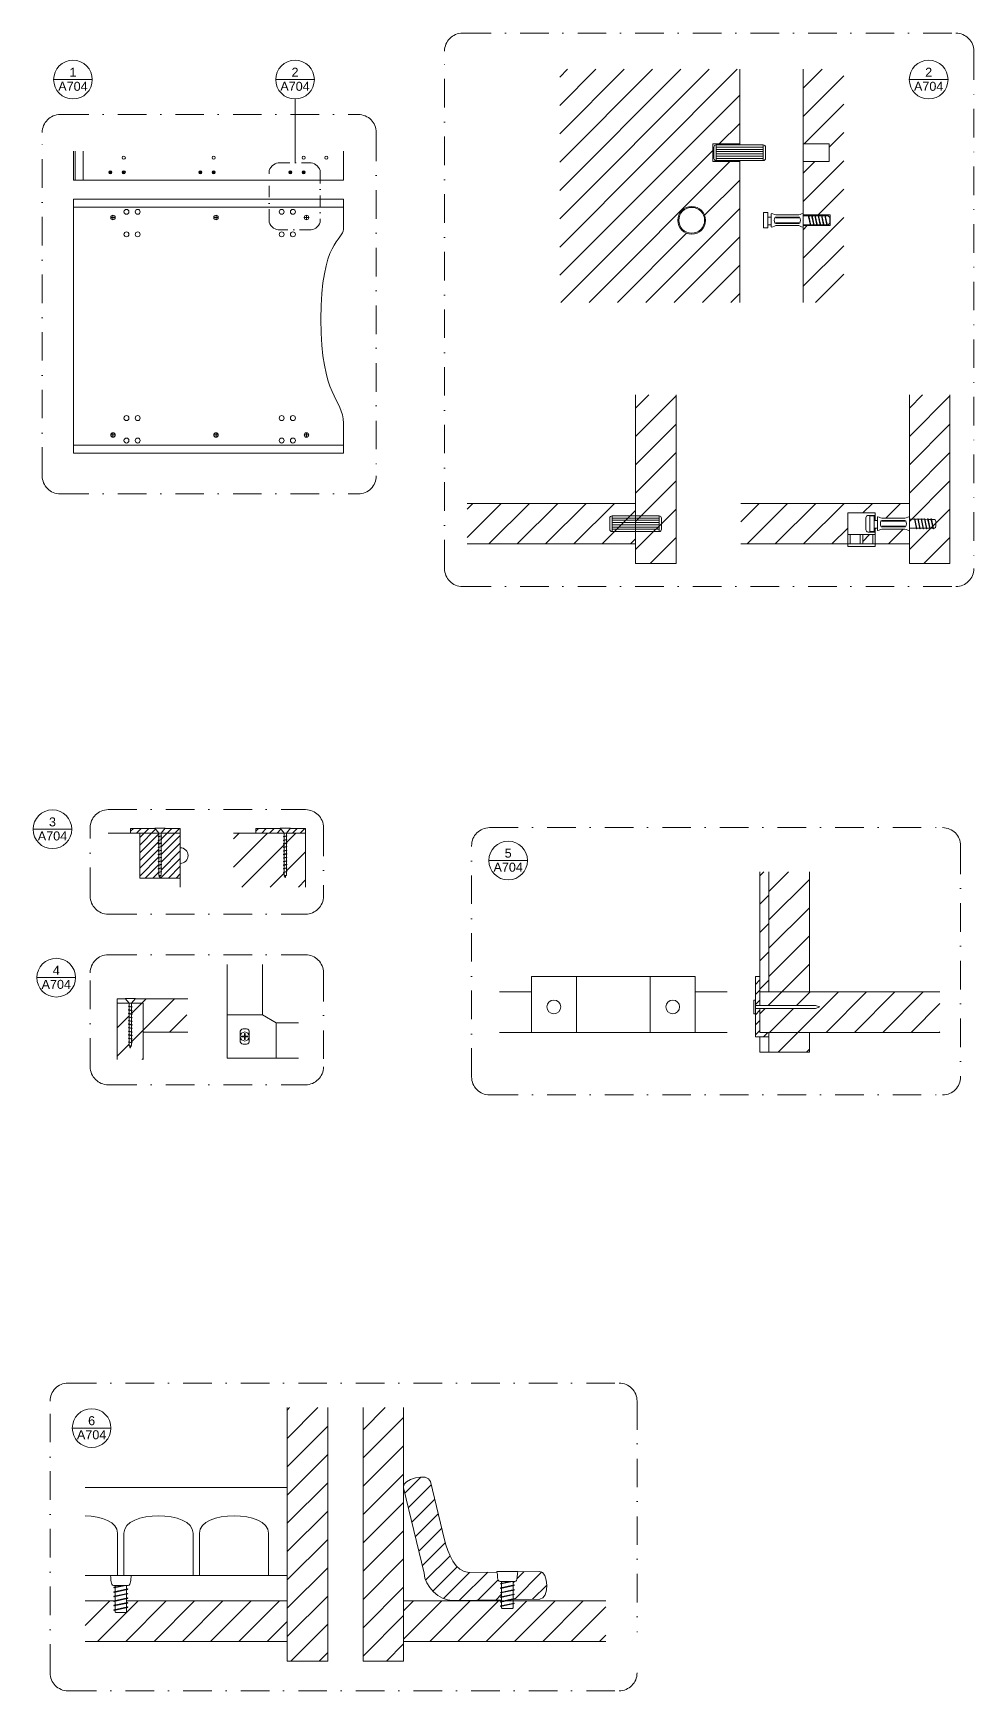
# Model space of a CAD drawing. Header units: millimetres. Extents: x 1515 to 3782, y 1467 to 2417.
# Drawn here: x 1514.6 to 1723.7, y 1467 to 1835.2 of the extents above; entities that cross this region are included whole.
import ezdxf
from ezdxf.enums import TextEntityAlignment as Align

# ---------------------------------------------------------------- set-up
doc = ezdxf.new("R2010")
doc.units = ezdxf.units.MM
doc.linetypes.add('CENTERX2', pattern=[4, 2.5, -0.5, 0.5, -0.5])
doc.linetypes.add('TRATTOPUNTO2', pattern=[12.7, 6.35, -3.175, 0, -3.175])
for name, color, linetype, lineweight in [('A-FURN', 8, 'Continuous', 18), ('G-ANNO-DIM', 3, 'Continuous', 18), ('meccanismi', 4, 'Continuous', 18), ('viti', 2, 'Continuous', 18)]:
    doc.layers.add(name, color=color, linetype=linetype, lineweight=lineweight)
doc.styles.get("Standard").update_dxf_attribs({"font": 'arial.ttf'})
pattern_1 = [(225, (3306.282, -1339.9973), (3.1430896, -3.1430896), [])]
pattern_2 = [(225, (11197.9765, -12515.6904), (3.1430896, -3.1430896), [])]

msp = doc.modelspace()

# ---------------------------------------------------------------- hatches: boundary and pattern name
at = {"layer": 'A-FURN'}
h = msp.add_hatch(dxfattribs=at)
h.set_pattern_fill('ANSI31', color=256, scale=1.4)
h.set_pattern_definition([(45, (-361.527, -186.653), (-3.1430896, 3.1430896), [])])
h.paths.add_polyline_path([(1694.78, 1827.14), (1685.78, 1827.14), (1685.78, 1810.55), (1690.06, 1810.55), (1691.53, 1810.55), (1691.53, 1806.65), (1685.78, 1806.65), (1685.78, 1794.79), (1691.78, 1794.79), (1691.78, 1792.41), (1685.78, 1792.41), (1685.78, 1775.37), (1694.78, 1775.37)])
h.paths.add_polyline_path([(1671.65, 1806.65), (1665.65, 1806.65), (1665.65, 1806.85), (1665.65, 1810.55), (1671.65, 1810.55), (1671.65, 1827.14), (1631.65, 1827.14), (1631.65, 1775.38), (1671.65, 1775.38)])
h.paths.add_polyline_path([(1657.91, 1793.6, -1), (1664.07, 1793.6, -1)], flags=16)
h.paths.add_polyline_path([(1658.12, 1793.6, -1), (1663.86, 1793.6, -1)], flags=0)
h = msp.add_hatch(dxfattribs=at)
h.set_pattern_fill('ANSI31', color=256, scale=1.4, angle=180)
h.set_pattern_definition([(225, (3955.5606, -1190.0454), (3.1430896, -3.1430896), [])])
h.paths.add_polyline_path([(1648.53, 1754.82), (1648.53, 1727.36), (1648.53, 1717.36), (1657.53, 1717.36), (1657.53, 1754.82)])
h = msp.add_hatch(dxfattribs=at)
h.set_pattern_fill('ANSI31', color=256, scale=1.4, angle=180)
h.set_pattern_definition([(225, (4016.402, -1190.0454), (3.1430896, -3.1430896), [])])
h.paths.add_polyline_path([(1709.37, 1754.82), (1709.37, 1727.36), (1709.37, 1717.36), (1718.37, 1717.36), (1718.37, 1754.82)])
h = msp.add_hatch(dxfattribs=at)
h.set_pattern_fill('ANSI31', color=256, scale=1.399998, angle=180)
h.set_pattern_definition([(225, (10007.4495, -12403.832), (3.1430852, -3.1430852), [])])
h.paths.add_polyline_path([(1611.07, 1730.72), (1611.07, 1721.72), (1648.53, 1721.72), (1648.53, 1730.72)])
h = msp.add_hatch(dxfattribs=at)
h.set_pattern_fill('ANSI31', color=256, scale=1.4)
h.set_pattern_definition([(45, (-93.15, -120.1435), (-3.14309, 3.14309), [])])
edge = h.paths.add_edge_path()
edge.add_line((1695.65, 1728.61), (1701.79, 1728.61))
edge.add_line((1701.79, 1728.61), (1701.79, 1726.92))
edge.add_line((1701.79, 1726.92), (1702.27, 1726.92))
edge.add_line((1702.27, 1726.92), (1702.27, 1727.74))
edge.add_spline(control_points=[(1702.27, 1727.65), (1702.27, 1727.99), (1702.91, 1727.41), (1703.25, 1727.41)], knot_values=[0, 0, 0, 0, 0.206155, 0.206155, 0.206155, 0.206155], degree=3, periodic=0)
edge.add_line((1703.25, 1727.41), (1708.39, 1727.41))
edge.add_spline(control_points=[(1708.39, 1727.41), (1708.72, 1727.41), (1709.37, 1727.99), (1709.37, 1727.65)], knot_values=[0, 0, 0, 0, 0.206155, 0.206155, 0.206155, 0.206155], degree=3, periodic=0)
edge.add_line((1709.37, 1727.74), (1709.37, 1730.72))
edge.add_line((1709.37, 1730.72), (1671.91, 1730.72))
edge.add_line((1671.91, 1730.72), (1671.91, 1721.72))
edge.add_line((1671.91, 1721.72), (1695.65, 1721.72))
edge.add_line((1695.65, 1721.72), (1695.65, 1728.61))
edge = h.paths.add_edge_path(flags=17)
edge.add_spline(control_points=[(1709.37, 1724.78), (1709.37, 1724.44), (1708.72, 1725.03), (1708.39, 1725.03)], knot_values=[0, 0, 0, 0, 0.206155, 0.206155, 0.206155, 0.206155], degree=3, periodic=0)
edge.add_line((1708.39, 1725.03), (1703.25, 1725.03))
edge.add_spline(control_points=[(1703.25, 1725.03), (1702.91, 1725.03), (1702.27, 1724.44), (1702.27, 1724.78)], knot_values=[0, 0, 0, 0, 0.206155, 0.206155, 0.206155, 0.206155], degree=3, periodic=0)
edge.add_line((1702.27, 1724.78), (1702.27, 1725.24))
edge.add_line((1702.27, 1725.24), (1701.79, 1725.24))
edge.add_line((1701.79, 1725.24), (1701.79, 1721.72))
edge.add_line((1701.79, 1721.72), (1709.37, 1721.72))
edge.add_line((1709.37, 1721.72), (1709.37, 1724.78))
h.paths.add_polyline_path([(1701.24, 1723.81), (1698.99, 1723.81), (1698.99, 1721.72), (1701.24, 1721.72)], flags=17)
h.paths.add_polyline_path([(1698.44, 1723.81), (1696.2, 1723.81), (1696.2, 1721.72), (1698.44, 1721.72)], flags=17)
h = msp.add_hatch(dxfattribs=at)
h.set_pattern_fill('ANSI31', color=256, scale=0.380417, angle=180)
h.set_pattern_definition([(225, (10779.2762, -12882.9997), (0.85406116, -0.85406116), [])])
h.paths.add_polyline_path([(1543.06, 1649.66), (1543.06, 1648.96), (1542.56, 1648.86), (1542.56, 1649.55)])
h.paths.add_polyline_path([(1542.45, 1648.83), (1542.46, 1648.84), (1543.17, 1648.99), (1543.17, 1648.99), (1543.17, 1648.99), (1543.18, 1648.99), (1543.18, 1648.99), (1543.18, 1648.98), (1543.18, 1648.98), (1543.19, 1648.98), (1543.19, 1648.98), (1543.19, 1648.97), (1543.19, 1648.97), (1543.19, 1648.97), (1543.19, 1648.96), (1543.19, 1648.96), (1543.19, 1648.95), (1543.19, 1648.95), (1543.19, 1648.95), (1543.19, 1648.94), (1543.19, 1648.94), (1543.19, 1648.93), (1543.19, 1648.93), (1543.19, 1648.92), (1543.19, 1648.92), (1543.19, 1648.91), (1543.19, 1648.91), (1543.19, 1648.91), (1543.19, 1648.9), (1543.18, 1648.9), (1543.18, 1648.9), (1543.18, 1648.89), (1543.18, 1648.89), (1543.17, 1648.89), (1543.17, 1648.89), (1543.17, 1648.89), (1542.46, 1648.74), (1542.45, 1648.73), (1542.45, 1648.73), (1542.45, 1648.74), (1542.45, 1648.74), (1542.44, 1648.74), (1542.44, 1648.74), (1542.44, 1648.74), (1542.44, 1648.75), (1542.44, 1648.75), (1542.44, 1648.75), (1542.43, 1648.76), (1542.43, 1648.76), (1542.43, 1648.76), (1542.43, 1648.77), (1542.43, 1648.77), (1542.43, 1648.78), (1542.43, 1648.78), (1542.43, 1648.79), (1542.43, 1648.79), (1542.43, 1648.8), (1542.43, 1648.8), (1542.43, 1648.8), (1542.44, 1648.81), (1542.44, 1648.81), (1542.44, 1648.82), (1542.44, 1648.82), (1542.44, 1648.82), (1542.44, 1648.83), (1542.45, 1648.83), (1542.45, 1648.83), (1542.45, 1648.83)])
h.paths.add_polyline_path([(1543.06, 1650.55), (1542.56, 1650.44), (1542.56, 1651.13), (1543.06, 1651.24)])
h.paths.add_polyline_path([(1543.91, 1658.52), (1543.06, 1657.52), (1547.32, 1657.52), (1547.32, 1658.52)])
h.paths.add_polyline_path([(1542.56, 1657.52), (1541.71, 1658.52), (1536.3, 1658.52), (1536.3, 1657.52)])
h.paths.add_polyline_path([(1543.06, 1656.77), (1543.06, 1656.08), (1542.56, 1655.97), (1542.56, 1656.66)])
h.paths.add_polyline_path([(1543.17, 1656), (1543.17, 1656), (1542.46, 1655.85), (1542.45, 1655.85), (1542.45, 1655.85), (1542.45, 1655.85), (1542.45, 1655.85), (1542.44, 1655.85), (1542.44, 1655.86), (1542.44, 1655.86), (1542.44, 1655.86), (1542.44, 1655.86), (1542.44, 1655.86), (1542.44, 1655.87), (1542.43, 1655.87), (1542.43, 1655.87), (1542.43, 1655.88), (1542.43, 1655.88), (1542.43, 1655.88), (1542.43, 1655.89), (1542.43, 1655.89), (1542.43, 1655.89), (1542.43, 1655.9), (1542.43, 1655.9), (1542.43, 1655.91), (1542.43, 1655.91), (1542.43, 1655.91), (1542.43, 1655.92), (1542.43, 1655.92), (1542.43, 1655.92), (1542.44, 1655.93), (1542.44, 1655.93), (1542.44, 1655.93), (1542.44, 1655.94), (1542.44, 1655.94), (1542.44, 1655.94), (1542.44, 1655.94), (1542.45, 1655.95), (1542.45, 1655.95), (1542.45, 1655.95), (1542.45, 1655.95), (1542.46, 1655.95), (1543.17, 1656.1), (1543.17, 1656.1), (1543.17, 1656.1), (1543.18, 1656.1), (1543.18, 1656.1), (1543.18, 1656.1), (1543.18, 1656.1), (1543.18, 1656.1), (1543.18, 1656.1), (1543.19, 1656.09), (1543.19, 1656.09), (1543.19, 1656.09), (1543.19, 1656.09), (1543.19, 1656.08), (1543.19, 1656.08), (1543.19, 1656.08), (1543.19, 1656.07), (1543.19, 1656.07), (1543.19, 1656.07), (1543.19, 1656.06), (1543.19, 1656.06), (1543.19, 1656.05), (1543.19, 1656.05), (1543.19, 1656.05), (1543.19, 1656.04), (1543.19, 1656.04), (1543.19, 1656.03), (1543.19, 1656.03), (1543.19, 1656.03), (1543.19, 1656.02), (1543.19, 1656.02), (1543.18, 1656.02), (1543.18, 1656.02), (1543.18, 1656.01), (1543.18, 1656.01), (1543.18, 1656.01), (1543.18, 1656.01), (1543.17, 1656.01)])
h.paths.add_polyline_path([(1542.56, 1655.18), (1542.56, 1655.87), (1543.06, 1655.98), (1543.06, 1655.29)])
h.paths.add_polyline_path([(1542.56, 1653.6), (1542.56, 1654.29), (1543.06, 1654.4), (1543.06, 1653.71)])
h.paths.add_polyline_path([(1542.45, 1654.37), (1542.46, 1654.37), (1543.17, 1654.52), (1543.17, 1654.52), (1543.17, 1654.52), (1543.18, 1654.52), (1543.18, 1654.52), (1543.18, 1654.52), (1543.18, 1654.52), (1543.18, 1654.52), (1543.18, 1654.52), (1543.19, 1654.51), (1543.19, 1654.51), (1543.19, 1654.51), (1543.19, 1654.5), (1543.19, 1654.5), (1543.19, 1654.5), (1543.19, 1654.49), (1543.19, 1654.49), (1543.19, 1654.49), (1543.19, 1654.48), (1543.19, 1654.48), (1543.19, 1654.48), (1543.19, 1654.47), (1543.19, 1654.47), (1543.19, 1654.46), (1543.19, 1654.46), (1543.19, 1654.46), (1543.19, 1654.45), (1543.19, 1654.45), (1543.19, 1654.45), (1543.19, 1654.44), (1543.19, 1654.44), (1543.18, 1654.44), (1543.18, 1654.43), (1543.18, 1654.43), (1543.18, 1654.43), (1543.18, 1654.43), (1543.18, 1654.43), (1543.17, 1654.42), (1543.17, 1654.42), (1543.17, 1654.42), (1542.46, 1654.27), (1542.45, 1654.27), (1542.45, 1654.27), (1542.45, 1654.27), (1542.45, 1654.27), (1542.44, 1654.27), (1542.44, 1654.27), (1542.44, 1654.28), (1542.44, 1654.28), (1542.44, 1654.28), (1542.44, 1654.28), (1542.44, 1654.29), (1542.43, 1654.29), (1542.43, 1654.29), (1542.43, 1654.29), (1542.43, 1654.3), (1542.43, 1654.3), (1542.43, 1654.31), (1542.43, 1654.31), (1542.43, 1654.31), (1542.43, 1654.32), (1542.43, 1654.32), (1542.43, 1654.32), (1542.43, 1654.33), (1542.43, 1654.33), (1542.43, 1654.34), (1542.43, 1654.34), (1542.43, 1654.34), (1542.44, 1654.35), (1542.44, 1654.35), (1542.44, 1654.35), (1542.44, 1654.36), (1542.44, 1654.36), (1542.44, 1654.36), (1542.44, 1654.36), (1542.45, 1654.37), (1542.45, 1654.37), (1542.45, 1654.37)])
h.paths.add_polyline_path([(1542.56, 1652.71), (1543.06, 1652.82), (1543.06, 1652.13), (1542.56, 1652.02)])
h.paths.add_polyline_path([(1542.56, 1656.76), (1542.56, 1657.52), (1538.31, 1657.52), (1538.31, 1647.51), (1547.32, 1647.51), (1547.32, 1657.52), (1543.06, 1657.52), (1543.06, 1656.87)])
h = msp.add_hatch(dxfattribs=at)
h.set_pattern_fill('ANSI31', color=256, scale=1.4)
h.set_pattern_definition([(45, (-644.4107, -207.884), (-3.1430896, 3.1430896), [])])
edge = h.paths.add_edge_path()
edge.add_line((1570.41, 1652.71), (1570.3, 1652.69))
edge.add_spline(control_points=[(1570.3, 1652.69), (1570.27, 1652.68), (1570.27, 1652.78), (1570.3, 1652.79)], knot_values=[0, 0, 0, 0, 0.02, 0.02, 0.02, 0.02], degree=3, periodic=0)
edge.add_line((1570.3, 1652.79), (1570.41, 1652.81))
edge.add_line((1570.41, 1652.81), (1570.41, 1653.5))
edge.add_line((1570.41, 1653.5), (1570.3, 1653.48))
edge.add_spline(control_points=[(1570.3, 1653.48), (1570.27, 1653.47), (1570.27, 1653.57), (1570.3, 1653.58)], knot_values=[0, 0, 0, 0, 0.02, 0.02, 0.02, 0.02], degree=3, periodic=0)
edge.add_line((1570.3, 1653.58), (1570.41, 1653.6))
edge.add_line((1570.41, 1653.6), (1570.41, 1654.29))
edge.add_line((1570.41, 1654.29), (1570.3, 1654.27))
edge.add_spline(control_points=[(1570.3, 1654.27), (1570.27, 1654.26), (1570.27, 1654.36), (1570.3, 1654.37)], knot_values=[0, 0, 0, 0, 0.02, 0.02, 0.02, 0.02], degree=3, periodic=0)
edge.add_line((1570.3, 1654.37), (1570.41, 1654.39))
edge.add_line((1570.41, 1654.39), (1570.41, 1655.08))
edge.add_line((1570.41, 1655.08), (1570.3, 1655.06))
edge.add_spline(control_points=[(1570.3, 1655.06), (1570.27, 1655.05), (1570.27, 1655.15), (1570.3, 1655.16)], knot_values=[0, 0, 0, 0, 0.02, 0.02, 0.02, 0.02], degree=3, periodic=0)
edge.add_line((1570.3, 1655.16), (1570.41, 1655.18))
edge.add_line((1570.41, 1655.18), (1570.41, 1655.87))
edge.add_line((1570.41, 1655.87), (1570.3, 1655.85))
edge.add_spline(control_points=[(1570.3, 1655.85), (1570.27, 1655.84), (1570.27, 1655.94), (1570.3, 1655.95)], knot_values=[0, 0, 0, 0, 0.02, 0.02, 0.02, 0.02], degree=3, periodic=0)
edge.add_line((1570.3, 1655.95), (1570.41, 1655.97))
edge.add_line((1570.41, 1655.97), (1570.41, 1656.66))
edge.add_line((1570.41, 1656.66), (1570.3, 1656.64))
edge.add_spline(control_points=[(1570.3, 1656.64), (1570.27, 1656.64), (1570.27, 1656.74), (1570.3, 1656.74)], knot_values=[0, 0, 0, 0, 0.02, 0.02, 0.02, 0.02], degree=3, periodic=0)
edge.add_line((1570.3, 1656.74), (1570.41, 1656.76))
edge.add_line((1570.41, 1656.76), (1570.41, 1657.52))
edge.add_line((1570.41, 1657.52), (1564.15, 1657.52))
edge.add_line((1564.15, 1657.52), (1559.16, 1657.52))
edge.add_line((1559.16, 1657.52), (1559.16, 1645.52))
edge.add_line((1559.16, 1645.52), (1575.16, 1645.52))
edge.add_line((1575.16, 1645.52), (1575.16, 1657.52))
edge.add_line((1575.16, 1657.52), (1570.91, 1657.52))
edge.add_line((1570.91, 1657.52), (1570.91, 1656.87))
edge.add_line((1570.91, 1656.87), (1571.02, 1656.9))
edge.add_spline(control_points=[(1571.02, 1656.89), (1571.05, 1656.9), (1571.05, 1656.8), (1571.02, 1656.79)], knot_values=[0, 0, 0, 0, 0.020013, 0.020013, 0.020013, 0.020013], degree=3, periodic=0)
edge.add_line((1571.02, 1656.79), (1570.91, 1656.77))
edge.add_line((1570.91, 1656.77), (1570.91, 1656.08))
edge.add_line((1570.91, 1656.08), (1571.02, 1656.1))
edge.add_spline(control_points=[(1571.02, 1656.1), (1571.05, 1656.11), (1571.05, 1656.01), (1571.02, 1656)], knot_values=[0, 0, 0, 0, 0.020013, 0.020013, 0.020013, 0.020013], degree=3, periodic=0)
edge.add_line((1571.02, 1656), (1570.91, 1655.98))
edge.add_line((1570.91, 1655.98), (1570.91, 1655.29))
edge.add_line((1570.91, 1655.29), (1571.02, 1655.31))
edge.add_spline(control_points=[(1571.02, 1655.31), (1571.05, 1655.32), (1571.05, 1655.22), (1571.02, 1655.21)], knot_values=[0, 0, 0, 0, 0.020013, 0.020013, 0.020013, 0.020013], degree=3, periodic=0)
edge.add_line((1571.02, 1655.21), (1570.91, 1655.19))
edge.add_line((1570.91, 1655.19), (1570.91, 1654.5))
edge.add_line((1570.91, 1654.5), (1571.02, 1654.52))
edge.add_spline(control_points=[(1571.02, 1654.52), (1571.05, 1654.53), (1571.05, 1654.43), (1571.02, 1654.42)], knot_values=[0, 0, 0, 0, 0.020013, 0.020013, 0.020013, 0.020013], degree=3, periodic=0)
edge.add_line((1571.02, 1654.42), (1570.91, 1654.4))
edge.add_line((1570.91, 1654.4), (1570.91, 1653.71))
edge.add_line((1570.91, 1653.71), (1571.02, 1653.73))
edge.add_spline(control_points=[(1571.02, 1653.73), (1571.05, 1653.74), (1571.05, 1653.64), (1571.02, 1653.63)], knot_values=[0, 0, 0, 0, 0.020013, 0.020013, 0.020013, 0.020013], degree=3, periodic=0)
edge.add_line((1571.02, 1653.63), (1570.91, 1653.61))
edge.add_line((1570.91, 1653.61), (1570.91, 1652.92))
edge.add_line((1570.91, 1652.92), (1571.02, 1652.94))
edge.add_spline(control_points=[(1571.02, 1652.94), (1571.05, 1652.95), (1571.05, 1652.85), (1571.02, 1652.84)], knot_values=[0, 0, 0, 0, 0.020013, 0.020013, 0.020013, 0.020013], degree=3, periodic=0)
edge.add_line((1571.02, 1652.84), (1570.91, 1652.82))
edge.add_line((1570.91, 1652.82), (1570.91, 1652.13))
edge.add_line((1570.91, 1652.13), (1571.02, 1652.15))
edge.add_spline(control_points=[(1571.02, 1652.15), (1571.05, 1652.16), (1571.05, 1652.06), (1571.02, 1652.05)], knot_values=[0, 0, 0, 0, 0.020013, 0.020013, 0.020013, 0.020013], degree=3, periodic=0)
edge.add_line((1571.02, 1652.05), (1570.91, 1652.03))
edge.add_line((1570.91, 1652.03), (1570.91, 1651.34))
edge.add_line((1570.91, 1651.34), (1571.02, 1651.36))
edge.add_spline(control_points=[(1571.02, 1651.36), (1571.05, 1651.37), (1571.05, 1651.27), (1571.02, 1651.26)], knot_values=[0, 0, 0, 0, 0.020013, 0.020013, 0.020013, 0.020013], degree=3, periodic=0)
edge.add_line((1571.02, 1651.26), (1570.91, 1651.24))
edge.add_line((1570.91, 1651.24), (1570.91, 1650.55))
edge.add_line((1570.91, 1650.55), (1571.02, 1650.57))
edge.add_spline(control_points=[(1571.02, 1650.57), (1571.05, 1650.58), (1571.05, 1650.48), (1571.02, 1650.47)], knot_values=[0, 0, 0, 0, 0.020013, 0.020013, 0.020013, 0.020013], degree=3, periodic=0)
edge.add_line((1571.02, 1650.47), (1570.91, 1650.45))
edge.add_line((1570.91, 1650.45), (1570.91, 1649.76))
edge.add_line((1570.91, 1649.76), (1571.02, 1649.78))
edge.add_spline(control_points=[(1571.02, 1649.78), (1571.05, 1649.79), (1571.05, 1649.69), (1571.02, 1649.68)], knot_values=[0, 0, 0, 0, 0.020013, 0.020013, 0.020013, 0.020013], degree=3, periodic=0)
edge.add_line((1571.02, 1649.68), (1570.91, 1649.66))
edge.add_line((1570.91, 1649.66), (1570.91, 1648.96))
edge.add_line((1570.91, 1648.96), (1571.02, 1648.99))
edge.add_spline(control_points=[(1571.02, 1648.99), (1571.05, 1648.99), (1571.05, 1648.89), (1571.02, 1648.89)], knot_values=[0, 0, 0, 0, 0.020013, 0.020013, 0.020013, 0.020013], degree=3, periodic=0)
edge.add_line((1571.02, 1648.89), (1570.91, 1648.86))
edge.add_line((1570.91, 1648.86), (1570.91, 1648.32))
edge.add_line((1570.91, 1648.32), (1570.86, 1648.16))
edge.add_line((1570.86, 1648.16), (1570.93, 1648.18))
edge.add_spline(control_points=[(1570.93, 1648.18), (1570.96, 1648.19), (1570.96, 1648.09), (1570.93, 1648.08)], knot_values=[0, 0, 0, 0, 0.020013, 0.020013, 0.020013, 0.020013], degree=3, periodic=0)
edge.add_line((1570.93, 1648.08), (1570.82, 1648.06))
edge.add_line((1570.82, 1648.06), (1570.66, 1647.57))
edge.add_line((1570.66, 1647.57), (1570.52, 1647.99))
edge.add_line((1570.52, 1647.99), (1570.43, 1647.97))
edge.add_spline(control_points=[(1570.43, 1647.97), (1570.39, 1647.96), (1570.39, 1648.06), (1570.43, 1648.07)], knot_values=[0, 0, 0, 0, 0.02, 0.02, 0.02, 0.02], degree=3, periodic=0)
edge.add_line((1570.43, 1648.07), (1570.49, 1648.08))
edge.add_line((1570.49, 1648.08), (1570.41, 1648.32))
edge.add_line((1570.41, 1648.32), (1570.41, 1648.76))
edge.add_line((1570.41, 1648.76), (1570.3, 1648.74))
edge.add_spline(control_points=[(1570.3, 1648.74), (1570.27, 1648.73), (1570.27, 1648.83), (1570.3, 1648.84)], knot_values=[0, 0, 0, 0, 0.02, 0.02, 0.02, 0.02], degree=3, periodic=0)
edge.add_line((1570.3, 1648.84), (1570.41, 1648.86))
edge.add_line((1570.41, 1648.86), (1570.41, 1649.55))
edge.add_line((1570.41, 1649.55), (1570.3, 1649.53))
edge.add_spline(control_points=[(1570.3, 1649.53), (1570.27, 1649.52), (1570.27, 1649.62), (1570.3, 1649.63)], knot_values=[0, 0, 0, 0, 0.02, 0.02, 0.02, 0.02], degree=3, periodic=0)
edge.add_line((1570.3, 1649.63), (1570.41, 1649.65))
edge.add_line((1570.41, 1649.65), (1570.41, 1650.34))
edge.add_line((1570.41, 1650.34), (1570.3, 1650.32))
edge.add_spline(control_points=[(1570.3, 1650.32), (1570.27, 1650.31), (1570.27, 1650.41), (1570.3, 1650.42)], knot_values=[0, 0, 0, 0, 0.02, 0.02, 0.02, 0.02], degree=3, periodic=0)
edge.add_line((1570.3, 1650.42), (1570.41, 1650.44))
edge.add_line((1570.41, 1650.44), (1570.41, 1651.13))
edge.add_line((1570.41, 1651.13), (1570.3, 1651.11))
edge.add_spline(control_points=[(1570.3, 1651.11), (1570.27, 1651.1), (1570.27, 1651.2), (1570.3, 1651.21)], knot_values=[0, 0, 0, 0, 0.02, 0.02, 0.02, 0.02], degree=3, periodic=0)
edge.add_line((1570.3, 1651.21), (1570.41, 1651.23))
edge.add_line((1570.41, 1651.23), (1570.41, 1651.92))
edge.add_line((1570.41, 1651.92), (1570.3, 1651.9))
edge.add_spline(control_points=[(1570.3, 1651.9), (1570.27, 1651.89), (1570.27, 1651.99), (1570.3, 1652)], knot_values=[0, 0, 0, 0, 0.02, 0.02, 0.02, 0.02], degree=3, periodic=0)
edge.add_line((1570.3, 1652), (1570.41, 1652.02))
edge.add_line((1570.41, 1652.02), (1570.41, 1652.71))
h = msp.add_hatch(dxfattribs=at)
h.set_pattern_fill('ANSI31', color=256, scale=1.4, angle=180)
h.set_pattern_definition([(225, (-11763.9638, -12753.8995), (3.1430896, -3.1430896), [])])
h.paths.add_polyline_path([(1678.14, 1648.88), (1676.14, 1648.88), (1676.14, 1622.23), (1678.14, 1622.23)])
h = msp.add_hatch(dxfattribs=at)
h.set_pattern_fill('ANSI31', color=256, scale=1.4, angle=180)
h.set_pattern_definition(pattern_2)
h.paths.add_polyline_path([(1687.14, 1648.88), (1678.14, 1648.88), (1678.14, 1622.23), (1687.14, 1622.23)])
h = msp.add_hatch(dxfattribs=at)
h.set_pattern_fill('ANSI31', color=256, scale=0.5)
h.set_pattern_definition([(45, (-162.2086, 127.8), (-1.122532, 1.122532), [])])
h.paths.add_polyline_path([(1675.14, 1619.23), (1676.14, 1619.23), (1676.14, 1625.69), (1675.14, 1625.69)])
h.paths.add_polyline_path([(1675.14, 1612.23), (1678.14, 1612.23), (1678.14, 1613.23), (1676.14, 1613.23), (1676.14, 1618.57), (1675.14, 1618.57), (1675.14, 1617.37)])
h = msp.add_hatch(dxfattribs=at)
h.set_pattern_fill('ANSI31', color=256, scale=1.4, angle=180)
h.set_pattern_definition(pattern_1)
edge = h.paths.add_edge_path()
edge.add_spline(control_points=[(1535.87, 1615.92), (1535.84, 1615.92), (1535.84, 1615.82), (1535.87, 1615.82)], knot_values=[0, 0, 0, 0, 0.020013, 0.020013, 0.020013, 0.020013], degree=3, periodic=0)
edge.add_line((1535.87, 1615.82), (1535.98, 1615.79))
edge.add_line((1535.98, 1615.79), (1535.98, 1615.1))
edge.add_line((1535.98, 1615.1), (1535.87, 1615.13))
edge.add_spline(control_points=[(1535.87, 1615.13), (1535.84, 1615.13), (1535.84, 1615.03), (1535.87, 1615.03)], knot_values=[0, 0, 0, 0, 0.020013, 0.020013, 0.020013, 0.020013], degree=3, periodic=0)
edge.add_line((1535.87, 1615.03), (1535.98, 1615))
edge.add_line((1535.98, 1615), (1535.98, 1614.31))
edge.add_line((1535.98, 1614.31), (1535.87, 1614.34))
edge.add_spline(control_points=[(1535.87, 1614.34), (1535.84, 1614.34), (1535.84, 1614.24), (1535.87, 1614.24)], knot_values=[0, 0, 0, 0, 0.020013, 0.020013, 0.020013, 0.020013], degree=3, periodic=0)
edge.add_line((1535.87, 1614.24), (1535.98, 1614.21))
edge.add_line((1535.98, 1614.21), (1535.98, 1613.52))
edge.add_line((1535.98, 1613.52), (1535.87, 1613.55))
edge.add_spline(control_points=[(1535.87, 1613.55), (1535.84, 1613.55), (1535.84, 1613.45), (1535.87, 1613.45)], knot_values=[0, 0, 0, 0, 0.020013, 0.020013, 0.020013, 0.020013], degree=3, periodic=0)
edge.add_line((1535.87, 1613.45), (1535.98, 1613.42))
edge.add_line((1535.98, 1613.42), (1535.98, 1612.73))
edge.add_line((1535.98, 1612.73), (1535.87, 1612.76))
edge.add_spline(control_points=[(1535.87, 1612.75), (1535.84, 1612.76), (1535.84, 1612.66), (1535.87, 1612.65)], knot_values=[0, 0, 0, 0, 0.020013, 0.020013, 0.020013, 0.020013], degree=3, periodic=0)
edge.add_line((1535.87, 1612.65), (1535.98, 1612.63))
edge.add_line((1535.98, 1612.63), (1535.98, 1611.94))
edge.add_line((1535.98, 1611.94), (1535.87, 1611.97))
edge.add_spline(control_points=[(1535.87, 1611.96), (1535.84, 1611.97), (1535.84, 1611.87), (1535.87, 1611.86)], knot_values=[0, 0, 0, 0, 0.020013, 0.020013, 0.020013, 0.020013], degree=3, periodic=0)
edge.add_line((1535.87, 1611.86), (1535.98, 1611.84))
edge.add_line((1535.98, 1611.84), (1535.98, 1611.15))
edge.add_line((1535.98, 1611.15), (1535.87, 1611.17))
edge.add_spline(control_points=[(1535.87, 1611.17), (1535.84, 1611.18), (1535.84, 1611.08), (1535.87, 1611.07)], knot_values=[0, 0, 0, 0, 0.020013, 0.020013, 0.020013, 0.020013], degree=3, periodic=0)
edge.add_line((1535.87, 1611.07), (1535.98, 1611.05))
edge.add_line((1535.98, 1611.05), (1535.98, 1610.51))
edge.add_line((1535.98, 1610.51), (1536.03, 1610.35))
edge.add_line((1536.03, 1610.35), (1535.95, 1610.36))
edge.add_spline(control_points=[(1535.96, 1610.36), (1535.93, 1610.37), (1535.93, 1610.27), (1535.96, 1610.26)], knot_values=[0, 0, 0, 0, 0.020013, 0.020013, 0.020013, 0.020013], degree=3, periodic=0)
edge.add_line((1535.96, 1610.26), (1536.07, 1610.24))
edge.add_line((1536.07, 1610.24), (1536.23, 1609.76))
edge.add_line((1536.23, 1609.76), (1536.37, 1610.18))
edge.add_line((1536.37, 1610.18), (1536.47, 1610.15))
edge.add_spline(control_points=[(1536.46, 1610.16), (1536.49, 1610.15), (1536.49, 1610.25), (1536.46, 1610.26)], knot_values=[0, 0, 0, 0, 0.02, 0.02, 0.02, 0.02], degree=3, periodic=0)
edge.add_line((1536.46, 1610.26), (1536.4, 1610.27))
edge.add_line((1536.4, 1610.27), (1536.48, 1610.51))
edge.add_line((1536.48, 1610.51), (1536.48, 1610.94))
edge.add_line((1536.48, 1610.94), (1536.59, 1610.92))
edge.add_spline(control_points=[(1536.59, 1610.92), (1536.62, 1610.91), (1536.62, 1611.01), (1536.59, 1611.02)], knot_values=[0, 0, 0, 0, 0.02, 0.02, 0.02, 0.02], degree=3, periodic=0)
edge.add_line((1536.59, 1611.02), (1536.48, 1611.04))
edge.add_line((1536.48, 1611.04), (1536.48, 1611.73))
edge.add_line((1536.48, 1611.73), (1536.59, 1611.71))
edge.add_spline(control_points=[(1536.59, 1611.71), (1536.62, 1611.7), (1536.62, 1611.8), (1536.59, 1611.81)], knot_values=[0, 0, 0, 0, 0.02, 0.02, 0.02, 0.02], degree=3, periodic=0)
edge.add_line((1536.59, 1611.81), (1536.48, 1611.83))
edge.add_line((1536.48, 1611.83), (1536.48, 1612.52))
edge.add_line((1536.48, 1612.52), (1536.59, 1612.5))
edge.add_spline(control_points=[(1536.59, 1612.5), (1536.62, 1612.49), (1536.62, 1612.59), (1536.59, 1612.6)], knot_values=[0, 0, 0, 0, 0.02, 0.02, 0.02, 0.02], degree=3, periodic=0)
edge.add_line((1536.59, 1612.6), (1536.48, 1612.62))
edge.add_line((1536.48, 1612.62), (1536.48, 1613.32))
edge.add_line((1536.48, 1613.32), (1536.59, 1613.29))
edge.add_spline(control_points=[(1536.59, 1613.29), (1536.62, 1613.29), (1536.62, 1613.39), (1536.59, 1613.39)], knot_values=[0, 0, 0, 0, 0.02, 0.02, 0.02, 0.02], degree=3, periodic=0)
edge.add_line((1536.59, 1613.39), (1536.48, 1613.42))
edge.add_line((1536.48, 1613.42), (1536.48, 1614.11))
edge.add_line((1536.48, 1614.11), (1536.59, 1614.08))
edge.add_spline(control_points=[(1536.59, 1614.08), (1536.62, 1614.08), (1536.62, 1614.18), (1536.59, 1614.18)], knot_values=[0, 0, 0, 0, 0.02, 0.02, 0.02, 0.02], degree=3, periodic=0)
edge.add_line((1536.59, 1614.18), (1536.48, 1614.21))
edge.add_line((1536.48, 1614.21), (1536.48, 1614.9))
edge.add_line((1536.48, 1614.9), (1536.59, 1614.87))
edge.add_spline(control_points=[(1536.59, 1614.87), (1536.62, 1614.87), (1536.62, 1614.97), (1536.59, 1614.97)], knot_values=[0, 0, 0, 0, 0.02, 0.02, 0.02, 0.02], degree=3, periodic=0)
edge.add_line((1536.59, 1614.97), (1536.48, 1615))
edge.add_line((1536.48, 1615), (1536.48, 1615.69))
edge.add_line((1536.48, 1615.69), (1536.59, 1615.66))
edge.add_spline(control_points=[(1536.59, 1615.66), (1536.62, 1615.66), (1536.62, 1615.76), (1536.59, 1615.76)], knot_values=[0, 0, 0, 0, 0.02, 0.02, 0.02, 0.02], degree=3, periodic=0)
edge.add_line((1536.59, 1615.76), (1536.48, 1615.79))
edge.add_line((1536.48, 1615.79), (1536.48, 1616.48))
edge.add_line((1536.48, 1616.48), (1536.59, 1616.45))
edge.add_spline(control_points=[(1536.59, 1616.46), (1536.62, 1616.45), (1536.62, 1616.55), (1536.59, 1616.56)], knot_values=[0, 0, 0, 0, 0.02, 0.02, 0.02, 0.02], degree=3, periodic=0)
edge.add_line((1536.59, 1616.56), (1536.48, 1616.58))
edge.add_line((1536.48, 1616.58), (1536.48, 1617.27))
edge.add_line((1536.48, 1617.27), (1536.59, 1617.24))
edge.add_spline(control_points=[(1536.59, 1617.25), (1536.62, 1617.24), (1536.62, 1617.34), (1536.59, 1617.35)], knot_values=[0, 0, 0, 0, 0.02, 0.02, 0.02, 0.02], degree=3, periodic=0)
edge.add_line((1536.59, 1617.35), (1536.48, 1617.37))
edge.add_line((1536.48, 1617.37), (1536.48, 1618.06))
edge.add_line((1536.48, 1618.06), (1536.59, 1618.04))
edge.add_spline(control_points=[(1536.59, 1618.04), (1536.62, 1618.03), (1536.62, 1618.13), (1536.59, 1618.14)], knot_values=[0, 0, 0, 0, 0.02, 0.02, 0.02, 0.02], degree=3, periodic=0)
edge.add_line((1536.59, 1618.14), (1536.48, 1618.16))
edge.add_line((1536.48, 1618.16), (1536.48, 1618.85))
edge.add_line((1536.48, 1618.85), (1536.59, 1618.83))
edge.add_spline(control_points=[(1536.59, 1618.83), (1536.62, 1618.82), (1536.62, 1618.92), (1536.59, 1618.93)], knot_values=[0, 0, 0, 0, 0.02, 0.02, 0.02, 0.02], degree=3, periodic=0)
edge.add_line((1536.59, 1618.93), (1536.48, 1618.95))
edge.add_line((1536.48, 1618.95), (1536.48, 1619.7))
edge.add_line((1536.48, 1619.7), (1539.12, 1619.7))
edge.add_line((1539.12, 1619.7), (1539.12, 1613.29))
edge.add_line((1539.12, 1613.29), (1539.12, 1607.2))
edge.add_arc((1536.23, 1619.7), 12.83, 270, 283.0029, ccw=False)
edge.add_arc((1536.23, 1619.7), 12.83, 256.9971, 270, ccw=False)
edge.add_line((1533.34, 1607.2), (1533.34, 1619.7))
edge.add_line((1533.34, 1619.7), (1535.98, 1619.7))
edge.add_line((1535.98, 1619.7), (1535.98, 1619.06))
edge.add_line((1535.98, 1619.06), (1535.87, 1619.08))
edge.add_spline(control_points=[(1535.87, 1619.08), (1535.84, 1619.09), (1535.84, 1618.99), (1535.87, 1618.98)], knot_values=[0, 0, 0, 0, 0.020013, 0.020013, 0.020013, 0.020013], degree=3, periodic=0)
edge.add_line((1535.87, 1618.98), (1535.98, 1618.96))
edge.add_line((1535.98, 1618.96), (1535.98, 1618.27))
edge.add_line((1535.98, 1618.27), (1535.87, 1618.29))
edge.add_spline(control_points=[(1535.87, 1618.29), (1535.84, 1618.3), (1535.84, 1618.2), (1535.87, 1618.19)], knot_values=[0, 0, 0, 0, 0.020013, 0.020013, 0.020013, 0.020013], degree=3, periodic=0)
edge.add_line((1535.87, 1618.19), (1535.98, 1618.17))
edge.add_line((1535.98, 1618.17), (1535.98, 1617.48))
edge.add_line((1535.98, 1617.48), (1535.87, 1617.5))
edge.add_spline(control_points=[(1535.87, 1617.5), (1535.84, 1617.51), (1535.84, 1617.41), (1535.87, 1617.4)], knot_values=[0, 0, 0, 0, 0.020013, 0.020013, 0.020013, 0.020013], degree=3, periodic=0)
edge.add_line((1535.87, 1617.4), (1535.98, 1617.38))
edge.add_line((1535.98, 1617.38), (1535.98, 1616.69))
edge.add_line((1535.98, 1616.69), (1535.87, 1616.71))
edge.add_spline(control_points=[(1535.87, 1616.71), (1535.84, 1616.72), (1535.84, 1616.61), (1535.87, 1616.61)], knot_values=[0, 0, 0, 0, 0.020013, 0.020013, 0.020013, 0.020013], degree=3, periodic=0)
edge.add_line((1535.87, 1616.61), (1535.98, 1616.59))
edge.add_line((1535.98, 1616.59), (1535.98, 1615.89))
edge.add_line((1535.98, 1615.89), (1535.87, 1615.92))
h = msp.add_hatch(dxfattribs=at)
h.set_pattern_fill('ANSI31', color=256, scale=1.4, angle=180)
h.set_pattern_definition(pattern_2)
h.paths.add_polyline_path([(1678.14, 1613.23), (1678.14, 1608.88), (1687.14, 1608.88), (1687.14, 1613.23)])
h = msp.add_hatch(dxfattribs=at)
h.set_pattern_fill('ANSI31', color=256, scale=1.400022, angle=180)
h.set_pattern_definition([(225, (10222.33, -12651.158), (3.1431384, -3.1431384), [])])
h.paths.add_polyline_path([(1571.09, 1529.91), (1580.09, 1529.91), (1580.09, 1473.63), (1571.09, 1473.63)])
h = msp.add_hatch(dxfattribs=at)
h.set_pattern_fill('ANSI31', color=256, scale=1.400022, angle=180)
h.set_pattern_definition([(225, (10205.822, -12651.158), (3.1431384, -3.1431384), [])])
h.paths.add_polyline_path([(1596.95, 1529.91), (1587.95, 1529.91), (1587.95, 1473.63), (1596.95, 1473.63)])
h = msp.add_hatch(dxfattribs=at)
h.set_pattern_fill('ANSI31', color=256, scale=0.89)
h.set_pattern_definition([(45, (-269.553, -148.081), (-1.998107, 1.998107), [])])
edge = h.paths.add_edge_path()
edge.add_spline(control_points=[(1602.93, 1513.53), (1602.45, 1515.53), (1596.47, 1514.08), (1596.95, 1512.09)], knot_values=[0, 0, 0, 0, 1.2, 1.2, 1.2, 1.2], degree=3, periodic=0)
edge.add_line((1596.95, 1512.09), (1601.54, 1493.15))
edge.add_spline(control_points=[(1601.54, 1493.15), (1601.58, 1490.24), (1604.88, 1487.04), (1607.78, 1487.09)], knot_values=[0, 0, 0, 0, 1.697056, 1.697056, 1.697056, 1.697056], degree=3, periodic=0)
edge.add_line((1607.78, 1487.09), (1618.75, 1487.25))
edge.add_line((1618.75, 1487.25), (1618.75, 1487.78))
edge.add_line((1618.75, 1487.78), (1618.54, 1487.74))
edge.add_spline(control_points=[(1618.54, 1487.74), (1618.5, 1487.73), (1618.5, 1487.86), (1618.54, 1487.87)], knot_values=[0, 0, 0, 0, 0.02, 0.02, 0.02, 0.02], degree=3, periodic=0)
edge.add_line((1618.54, 1487.87), (1618.75, 1487.91))
edge.add_line((1618.75, 1487.91), (1618.75, 1488.78))
edge.add_line((1618.75, 1488.78), (1618.54, 1488.74))
edge.add_spline(control_points=[(1618.54, 1488.74), (1618.5, 1488.73), (1618.5, 1488.86), (1618.54, 1488.87)], knot_values=[0, 0, 0, 0, 0.02, 0.02, 0.02, 0.02], degree=3, periodic=0)
edge.add_line((1618.54, 1488.87), (1618.75, 1488.92))
edge.add_line((1618.75, 1488.92), (1618.75, 1489.79))
edge.add_line((1618.75, 1489.79), (1618.54, 1489.74))
edge.add_spline(control_points=[(1618.54, 1489.74), (1618.5, 1489.73), (1618.5, 1489.87), (1618.54, 1489.88)], knot_values=[0, 0, 0, 0, 0.02, 0.02, 0.02, 0.02], degree=3, periodic=0)
edge.add_line((1618.54, 1489.88), (1618.75, 1489.92))
edge.add_line((1618.75, 1489.92), (1618.75, 1490.79))
edge.add_line((1618.75, 1490.79), (1618.54, 1490.75))
edge.add_spline(control_points=[(1618.54, 1490.75), (1618.5, 1490.74), (1618.5, 1490.87), (1618.54, 1490.88)], knot_values=[0, 0, 0, 0, 0.02, 0.02, 0.02, 0.02], degree=3, periodic=0)
edge.add_line((1618.54, 1490.88), (1618.75, 1490.92))
edge.add_line((1618.75, 1490.92), (1618.75, 1491.31))
edge.add_line((1618.75, 1491.31), (1618.41, 1491.31))
edge.add_spline(control_points=[(1618.41, 1491.31), (1617.68, 1491.31), (1617.93, 1492.66), (1617.72, 1493.39)], knot_values=[0, 0, 0, 0, 0.329762, 0.329762, 0.329762, 0.329762], degree=3, periodic=0)
edge.add_line((1617.72, 1493.39), (1611.5, 1493.3))
edge.add_spline(control_points=[(1611.5, 1493.3), (1608.48, 1493.25), (1606.78, 1497.63), (1606.07, 1500.57)], knot_values=[0, 0, 0, 0, 1.77071, 1.77071, 1.77071, 1.77071], degree=3, periodic=0)
edge.add_line((1606.07, 1500.57), (1602.93, 1513.53))
edge = h.paths.add_edge_path()
edge.add_spline(control_points=[(1627.27, 1487.38), (1629.32, 1487.42), (1629.23, 1493.57), (1627.18, 1493.54)], knot_values=[0, 0, 0, 0, 1.2, 1.2, 1.2, 1.2], degree=3, periodic=0)
edge.add_line((1627.18, 1493.54), (1622.36, 1493.46))
edge.add_spline(control_points=[(1622.36, 1493.45), (1622.12, 1492.73), (1622.4, 1491.31), (1621.65, 1491.31)], knot_values=[0, 0, 0, 0, 0.338172, 0.338172, 0.338172, 0.338172], degree=3, periodic=0)
edge.add_line((1621.65, 1491.31), (1621.32, 1491.31))
edge.add_line((1621.32, 1491.31), (1621.32, 1490.47))
edge.add_line((1621.32, 1490.47), (1621.52, 1490.52))
edge.add_spline(control_points=[(1621.52, 1490.52), (1621.56, 1490.52), (1621.56, 1490.39), (1621.52, 1490.38)], knot_values=[0, 0, 0, 0, 0.020013, 0.020013, 0.020013, 0.020013], degree=3, periodic=0)
edge.add_line((1621.52, 1490.38), (1621.32, 1490.34))
edge.add_line((1621.32, 1490.34), (1621.32, 1489.47))
edge.add_line((1621.32, 1489.47), (1621.52, 1489.51))
edge.add_spline(control_points=[(1621.52, 1489.51), (1621.56, 1489.52), (1621.56, 1489.39), (1621.52, 1489.38)], knot_values=[0, 0, 0, 0, 0.020013, 0.020013, 0.020013, 0.020013], degree=3, periodic=0)
edge.add_line((1621.52, 1489.38), (1621.32, 1489.34))
edge.add_line((1621.32, 1489.34), (1621.32, 1488.47))
edge.add_line((1621.32, 1488.47), (1621.52, 1488.51))
edge.add_spline(control_points=[(1621.52, 1488.51), (1621.56, 1488.52), (1621.56, 1488.38), (1621.52, 1488.38)], knot_values=[0, 0, 0, 0, 0.020013, 0.020013, 0.020013, 0.020013], degree=3, periodic=0)
edge.add_line((1621.52, 1488.38), (1621.32, 1488.33))
edge.add_line((1621.32, 1488.33), (1621.32, 1487.46))
edge.add_line((1621.32, 1487.46), (1621.52, 1487.51))
edge.add_spline(control_points=[(1621.52, 1487.51), (1621.56, 1487.51), (1621.56, 1487.38), (1621.52, 1487.37)], knot_values=[0, 0, 0, 0, 0.020013, 0.020013, 0.020013, 0.020013], degree=3, periodic=0)
edge.add_line((1621.52, 1487.37), (1621.32, 1487.33))
edge.add_line((1621.32, 1487.33), (1621.32, 1487.29))
edge.add_line((1621.32, 1487.29), (1627.27, 1487.38))
h = msp.add_hatch(dxfattribs=at)
h.set_pattern_fill('ANSI31', color=256, scale=1.400022, angle=180)
h.set_pattern_definition([(225, (10222.33, -12647.801), (3.1431384, -3.1431384), [])])
h.paths.add_polyline_path([(1526.18, 1477.99), (1526.18, 1486.99), (1571.09, 1486.99), (1571.09, 1477.99)])
h = msp.add_hatch(dxfattribs=at)
h.set_pattern_fill('ANSI31', color=256, scale=1.4)
h.set_pattern_definition([(45, (-348.904, -27.3526), (-3.14309, 3.14309), [])])
h.paths.add_polyline_path([(1596.95, 1486.99), (1641.87, 1486.99), (1641.87, 1477.99), (1596.95, 1477.99)])
at = {"layer": 'meccanismi'}
h = msp.add_hatch(dxfattribs=at)
h.set_pattern_fill('ANSI31', color=8, scale=1.4, angle=180)
h.set_pattern_definition(pattern_1)
h.paths.add_polyline_path([(1549.02, 1620.7, -0.151551), (1547.34, 1613.29), (1539.12, 1613.29), (1539.12, 1619.7), (1536.48, 1619.7), (1537.33, 1620.7)])

# ---------------------------------------------------------------- linework, layer by layer
at = {"layer": 'A-FURN'}
for p, q in [((1671.65, 1827.14), (1671.65, 1810.35)), ((1685.78, 1794.58), (1685.78, 1827.14)), ((1523.97, 1808.94), (1523.97, 1802.49)), ((1525.77, 1802.49), (1525.77, 1808.94)), ((1671.65, 1806.85), (1671.65, 1775.38)), ((1523.57, 1798.28), (1583.57, 1798.28)), ((1583.57, 1798.28), (1583.57, 1791.62)), ((1523.57, 1796.48), (1583.57, 1796.48)), ((1685.78, 1792.62), (1685.78, 1775.37)), ((1648.53, 1717.36), (1648.53, 1754.82)), ((1657.53, 1717.36), (1657.53, 1754.82)), ((1709.37, 1717.36), (1709.37, 1754.82)), ((1718.37, 1717.36), (1718.37, 1754.82)), ((1583.57, 1748.54), (1583.57, 1741.88)), ((1523.57, 1743.68), (1583.57, 1743.68)), ((1523.57, 1743.68), (1523.57, 1741.88)), ((1523.57, 1743.68), (1583.57, 1743.68)), ((1523.57, 1741.88), (1583.57, 1741.88)), ((1611.07, 1730.72), (1648.53, 1730.72)), ((1671.91, 1730.72), (1709.37, 1730.72)), ((1648.53, 1721.72), (1611.07, 1721.72)), ((1709.37, 1721.72), (1671.91, 1721.72)), ((1648.53, 1717.36), (1657.53, 1717.36)), ((1657.53, 1717.36), (1648.53, 1717.36)), ((1709.37, 1717.36), (1718.37, 1717.36)), ((1718.37, 1717.36), (1709.37, 1717.36)), ((1678.14, 1648.88), (1678.14, 1622.23)), ((1687.14, 1622.23), (1687.14, 1648.88)), ((1557.75, 1628.29), (1557.75, 1607.55)), ((1565.58, 1617.11), (1565.58, 1628.29)), ((1676.14, 1624.96), (1676.14, 1619.23)), ((1618.26, 1622.23), (1625.35, 1622.23)), ((1618.26, 1622.23), (1625.35, 1622.23)), ((1661.77, 1622.23), (1668.87, 1622.23)), ((1676.14, 1622.23), (1716.14, 1622.23)), ((1533.34, 1607.2), (1533.34, 1619.7)), ((1535.98, 1619.7), (1533.34, 1619.7)), ((1539.12, 1619.7), (1536.48, 1619.7)), ((1539.12, 1607.2), (1539.12, 1619.7)), ((1676.14, 1618.57), (1676.14, 1613.23)), ((1668.87, 1613.23), (1618.26, 1613.23)), ((1676.14, 1613.23), (1716.14, 1613.23)), ((1678.14, 1613.23), (1678.14, 1608.88)), ((1687.14, 1608.88), (1687.14, 1613.23)), ((1676.14, 1608.88), (1676.14, 1612.23)), ((1573.62, 1607.55), (1566.45, 1607.55)), ((1571.09, 1473.63), (1571.09, 1529.91)), ((1580.09, 1529.91), (1580.09, 1473.63)), ((1587.95, 1529.91), (1587.95, 1473.63)), ((1596.95, 1473.63), (1596.95, 1529.91)), ((1532.61, 1486.99), (1526.18, 1486.99)), ((1532.61, 1486.99), (1526.18, 1486.99)), ((1571.09, 1486.99), (1535.41, 1486.99)), ((1571.09, 1486.99), (1535.41, 1486.99)), ((1596.95, 1486.99), (1641.87, 1486.99)), ((1526.18, 1477.99), (1571.09, 1477.99)), ((1641.87, 1477.99), (1596.95, 1477.99)), ((1580.09, 1473.63), (1571.09, 1473.63)), ((1587.95, 1473.63), (1596.95, 1473.63))]:
    msp.add_line(p, q, dxfattribs=at)
at = {"layer": 'A-FURN', "linetype": 'Continuous'}
for p, q in [((1564.75, 1658.52), (1564.15, 1657.92)), ((1566.45, 1658.52), (1565.45, 1657.52)), ((1568.16, 1658.52), (1567.16, 1657.52)), ((1569.7, 1658.35), (1568.87, 1657.52)), ((1573.29, 1658.52), (1572.29, 1657.52)), ((1575, 1658.52), (1573.99, 1657.52)), ((1681.01, 1622.23), (1678.01, 1619.23)), ((1687.29, 1622.23), (1684.29, 1619.23)), ((1693.58, 1622.23), (1684.58, 1613.23)), ((1699.87, 1622.23), (1690.87, 1613.23)), ((1706.15, 1622.23), (1697.15, 1613.23)), ((1712.44, 1622.23), (1703.44, 1613.23)), ((1677.34, 1618.57), (1676.14, 1617.37)), ((1683.63, 1618.57), (1678.29, 1613.23)), ((1716.14, 1619.65), (1709.73, 1613.23)), ((1716.14, 1613.37), (1716.01, 1613.23))]:
    msp.add_line(p, q, dxfattribs=at)
at = {"layer": 'A-FURN'}
for points in [[(1523.57, 1808.94), (1523.57, 1802.49), (1583.57, 1802.49), (1583.57, 1808.94)], [(1671.65, 1810.35), (1671.65, 1810.55), (1665.65, 1810.55), (1665.65, 1806.85)], [(1685.78, 1810.55), (1690.06, 1810.55)], [(1691.53, 1806.65), (1691.53, 1810.55), (1690.06, 1810.55)], [(1665.65, 1806.85), (1665.65, 1806.65), (1671.65, 1806.65)], [(1685.78, 1806.65), (1691.53, 1806.65)], [(1685.78, 1806.65), (1691.53, 1806.65)], [(1523.57, 1741.88), (1523.57, 1798.28)], [(1523.57, 1798.28), (1523.57, 1796.48), (1583.57, 1796.48), (1583.57, 1798.28)], [(1685.78, 1794.79), (1691.78, 1794.79), (1691.78, 1792.41)], [(1685.78, 1792.41), (1691.78, 1792.41)], [(1648.53, 1727.36), (1648.53, 1754.82)], [(1648.53, 1730.72), (1648.53, 1721.72)], [(1709.37, 1730.72), (1709.37, 1721.72)], [(1547.32, 1657.52), (1531.32, 1657.52)], [(1547.32, 1645.52), (1547.32, 1657.52)], [(1575.16, 1657.52), (1559.16, 1657.52)], [(1575.16, 1645.52), (1575.16, 1657.52)], [(1676.14, 1648.88), (1676.14, 1622.23)], [(1676.14, 1648.88), (1676.14, 1622.23), (1678.14, 1622.23), (1678.14, 1648.88)], [(1565.58, 1617.11), (1565.58, 1628.29)], [(1539.12, 1619.7), (1539.12, 1613.29)], [(1676.14, 1608.88), (1678.14, 1608.88)], [(1678.14, 1608.88), (1687.14, 1608.88)], [(1557.75, 1607.55), (1565.58, 1607.55)], [(1573.62, 1607.55), (1565.58, 1607.55)], [(1571.09, 1483.63), (1571.09, 1529.91)]]:
    msp.add_lwpolyline(points, dxfattribs=at)
for centre, radius in [((1534.77, 1807.49), 0.35), ((1554.77, 1807.49), 0.35), ((1574.77, 1807.49), 0.35), ((1579.77, 1807.49), 0.35), ((1531.77, 1804.26), 0.35), ((1534.77, 1804.26), 0.35), ((1551.77, 1804.26), 0.35), ((1554.77, 1804.26), 0.35), ((1571.77, 1804.26), 0.35), ((1574.77, 1804.26), 0.35), ((1660.99, 1793.6), 3.08), ((1532.37, 1794.23), 0.5), ((1535.37, 1795.48), 0.552), ((1537.87, 1795.48), 0.552), ((1555.27, 1794.23), 0.5), ((1569.87, 1795.48), 0.552), ((1572.37, 1795.48), 0.552), ((1575.37, 1794.23), 0.5), ((1535.37, 1790.48), 0.552), ((1537.87, 1790.48), 0.552), ((1569.87, 1790.48), 0.552), ((1572.37, 1790.48), 0.552), ((1535.37, 1749.68), 0.552), ((1537.87, 1749.68), 0.552), ((1569.87, 1749.68), 0.552), ((1572.37, 1749.68), 0.552), ((1532.37, 1745.93), 0.5), ((1535.37, 1744.68), 0.552), ((1537.87, 1744.68), 0.552), ((1555.27, 1745.93), 0.5), ((1569.87, 1744.68), 0.552), ((1572.37, 1744.68), 0.552), ((1575.37, 1745.93), 0.5)]:
    msp.add_circle(centre, radius, dxfattribs=at)
for points in [[(1583.57, 1791.62), (1583.57, 1789.26), (1578.57, 1788.98), (1578.57, 1771.62)], [(1578.57, 1771.62), (1578.57, 1754.26), (1583.57, 1753.98), (1583.57, 1748.54)], [(1583.57, 1751.62), (1583.57, 1751.62), (1583.57, 1751.62), (1583.57, 1751.62)]]:
    msp.add_open_spline(points, degree=3, dxfattribs=at)
at = {"layer": 'G-ANNO-DIM', "linetype": 'TRATTOPUNTO2'}
for points in [[(1610.06, 1835.16), (1719.7, 1835.16)], [(1606.06, 1716.26), (1606.06, 1831.16)], [(1723.7, 1831.16), (1723.7, 1716.26)], [(1520.65, 1817.09), (1586.89, 1817.09)], [(1516.65, 1736.83), (1516.65, 1813.09)], [(1590.89, 1813.09), (1590.89, 1736.83)], [(1520.65, 1732.83), (1586.89, 1732.83)], [(1610.06, 1712.26), (1719.7, 1712.26)], [(1531.32, 1662.71), (1575.16, 1662.71)], [(1527.32, 1643.5), (1527.32, 1658.71)], [(1579.16, 1658.71), (1579.16, 1643.5)], [(1616.07, 1658.71), (1716.76, 1658.71)], [(1612.07, 1603.36), (1612.07, 1654.71)], [(1720.76, 1654.71), (1720.76, 1603.36)], [(1531.32, 1639.5), (1575.16, 1639.5)], [(1531.32, 1630.49), (1575.16, 1630.49)], [(1527.32, 1605.61), (1527.32, 1626.49)], [(1579.16, 1626.49), (1579.16, 1605.61)], [(1531.32, 1601.61), (1575.16, 1601.61)], [(1616.07, 1599.36), (1716.76, 1599.36)], [(1522.38, 1535.36), (1644.85, 1535.36)], [(1518.38, 1471.01), (1518.38, 1531.36)], [(1648.85, 1531.36), (1648.85, 1480.01)], [(1522.38, 1467.01), (1644.85, 1467.01)]]:
    msp.add_lwpolyline(points, dxfattribs=at)
at = {"layer": 'G-ANNO-DIM'}
for points in [[(1527.78, 1824.84), (1519.19, 1824.84)], [(1577.13, 1824.84), (1568.53, 1824.84)], [(1717.95, 1824.84), (1709.35, 1824.84)], [(1572.83, 1820.54), (1572.83, 1806.33)], [(1523.22, 1658.35), (1514.63, 1658.35)], [(1624.5, 1651.41), (1615.91, 1651.41)], [(1524.06, 1625.4), (1515.47, 1625.4)], [(1531.92, 1525.37), (1523.33, 1525.37)]]:
    msp.add_lwpolyline(points, dxfattribs=at)
at = {"layer": 'G-ANNO-DIM', "linetype": 'TRATTOPUNTO2', "ltscale": 0.4}
for points in [[(1567.07, 1793.54), (1567.07, 1804.28)], [(1569.11, 1806.33), (1576.4, 1806.33)], [(1578.45, 1804.28), (1578.45, 1793.54)], [(1576.4, 1791.49), (1569.11, 1791.49)]]:
    msp.add_lwpolyline(points, dxfattribs=at)
at = {"layer": 'G-ANNO-DIM', "linetype": 'Continuous'}
for centre in [(1523.48, 1824.84), (1572.83, 1824.84), (1713.65, 1824.84), (1518.93, 1658.35), (1620.2, 1651.41), (1519.77, 1625.4), (1527.63, 1525.37)]:
    msp.add_circle(centre, 4.3, dxfattribs=at)
at = {"layer": 'G-ANNO-DIM', "linetype": 'TRATTOPUNTO2'}
for centre, start, end in [((1610.06, 1831.16), 90, 180), ((1719.7, 1831.16), 0, 90), ((1520.65, 1813.09), 90, 180), ((1586.89, 1813.09), 0, 90), ((1520.65, 1736.83), 180, 270), ((1586.89, 1736.83), 270, 0), ((1610.06, 1716.26), 180, 270), ((1719.7, 1716.26), 270, 0), ((1531.32, 1658.71), 90, 180), ((1575.16, 1658.71), 0, 90), ((1616.07, 1654.71), 90, 180), ((1716.76, 1654.71), 0, 90), ((1531.32, 1643.5), 180, 270), ((1575.16, 1643.5), 270, 0), ((1531.32, 1626.49), 90, 180), ((1575.16, 1626.49), 0, 90), ((1531.32, 1605.61), 180, 270), ((1575.16, 1605.61), 270, 0), ((1616.07, 1603.36), 180, 270), ((1716.76, 1603.36), 270, 0), ((1522.38, 1531.36), 90, 180), ((1644.85, 1531.36), 0, 90), ((1522.38, 1471.01), 180, 270), ((1644.85, 1471.01), 270, 0)]:
    msp.add_arc(centre, 4, start, end, dxfattribs=at)
at = {"layer": 'G-ANNO-DIM'}
for points in [[(1569.11, 1806.33), (1568.15, 1806.33), (1567.07, 1805.24), (1567.07, 1804.28)], [(1578.45, 1804.28), (1578.45, 1805.24), (1577.37, 1806.33), (1576.4, 1806.33)], [(1569.11, 1791.49), (1568.15, 1791.49), (1567.07, 1792.57), (1567.07, 1793.54)], [(1576.4, 1791.49), (1577.37, 1791.49), (1578.45, 1792.57), (1578.45, 1793.54)]]:
    msp.add_open_spline(points, degree=3, dxfattribs=at)
at = {"layer": 'meccanismi'}
for p, q in [((1625.35, 1625.69), (1661.77, 1625.69)), ((1625.35, 1613.23), (1625.35, 1625.69)), ((1635.35, 1625.69), (1635.35, 1613.23)), ((1651.77, 1625.69), (1651.77, 1613.23)), ((1661.77, 1625.69), (1661.77, 1613.23)), ((1676.14, 1625.69), (1675.14, 1625.69)), ((1675.14, 1625.69), (1675.14, 1612.23)), ((1676.14, 1619.23), (1676.14, 1625.69)), ((1533.34, 1620.7), (1535.13, 1620.7)), ((1537.33, 1620.7), (1549.02, 1620.7)), ((1557.75, 1607.55), (1557.75, 1617.11)), ((1557.75, 1617.11), (1565.58, 1617.11)), ((1568.62, 1615.38), (1565.58, 1617.11)), ((1676.14, 1613.23), (1676.14, 1618.57)), ((1560.67, 1611.11), (1560.67, 1613.55)), ((1562.67, 1611.11), (1562.67, 1613.55)), ((1661.77, 1613.23), (1625.35, 1613.23)), ((1678.14, 1613.23), (1678.14, 1612.23)), ((1675.14, 1612.23), (1678.14, 1612.23)), ((1557.75, 1607.55), (1573.62, 1607.55)), ((1606.07, 1500.57), (1602.93, 1513.53)), ((1526.18, 1512.17), (1571.09, 1512.17)), ((1596.95, 1512.09), (1601.54, 1493.15)), ((1533.4, 1502.03), (1533.4, 1492.63)), ((1550.18, 1502.03), (1550.18, 1492.63)), ((1566.96, 1502.03), (1566.96, 1492.63)), ((1526.18, 1492.63), (1571.09, 1492.63)), ((1611.5, 1493.3), (1617.72, 1493.39)), ((1622.36, 1493.46), (1627.18, 1493.54)), ((1621.32, 1487.29), (1627.27, 1487.38)), ((1532.61, 1486.99), (1526.18, 1486.99)), ((1571.09, 1486.99), (1535.41, 1486.99)), ((1607.78, 1487.09), (1618.75, 1487.25))]:
    msp.add_line(p, q, dxfattribs=at)
for points in [[(1541.71, 1658.52), (1536.3, 1658.52), (1536.3, 1657.52)], [(1536.3, 1657.52), (1547.32, 1657.52)], [(1538.31, 1657.52), (1538.31, 1647.51)], [(1547.32, 1657.52), (1547.32, 1658.52), (1543.91, 1658.52)], [(1547.32, 1657.52), (1547.32, 1647.51)], [(1564.15, 1658.52), (1564.15, 1657.52)], [(1564.15, 1658.52), (1569.56, 1658.52)], [(1564.15, 1657.52), (1575.16, 1657.52)], [(1575.16, 1658.52), (1571.76, 1658.52)], [(1575.16, 1657.52), (1575.16, 1658.52)], [(1538.31, 1647.51), (1547.32, 1647.51)], [(1533.34, 1619.7), (1533.34, 1620.7)], [(1535.98, 1619.7), (1533.34, 1619.7)], [(1539.12, 1613.29), (1539.12, 1619.7), (1536.48, 1619.7)], [(1549.02, 1613.29), (1539.12, 1613.29)], [(1568.62, 1607.55), (1568.62, 1615.38), (1573.62, 1615.38)], [(1678.14, 1613.23), (1676.14, 1613.23)], [(1571.09, 1486.99), (1571.09, 1512.17)], [(1534.81, 1492.63), (1534.81, 1502.03)], [(1551.59, 1492.63), (1551.59, 1502.03)]]:
    msp.add_lwpolyline(points, dxfattribs=at)
msp.add_arc((1547.32, 1652.51), 1.75, 270, 90, dxfattribs=at)
for points in [[(1560.67, 1613.55), (1560.67, 1614.22), (1562.67, 1614.22), (1562.67, 1613.55)], [(1562.67, 1611.11), (1562.67, 1610.44), (1560.67, 1610.44), (1560.67, 1611.11)], [(1602.93, 1513.53), (1602.45, 1515.53), (1596.47, 1514.08), (1596.95, 1512.09)], [(1526.18, 1505.86), (1529.86, 1505.76), (1533.4, 1504.49), (1533.4, 1502.03)], [(1534.81, 1502.03), (1534.81, 1507.15), (1550.18, 1507.15), (1550.18, 1502.03)], [(1551.59, 1502.03), (1551.59, 1507.15), (1566.96, 1507.15), (1566.96, 1502.03)], [(1611.5, 1493.3), (1608.48, 1493.25), (1606.78, 1497.63), (1606.07, 1500.57)], [(1607.78, 1487.09), (1604.88, 1487.04), (1601.58, 1490.24), (1601.54, 1493.15)], [(1627.27, 1487.38), (1629.32, 1487.42), (1629.23, 1493.57), (1627.18, 1493.54)]]:
    msp.add_open_spline(points, degree=3, dxfattribs=at)
at = {"layer": 'viti', "color": 11, "true_color": 0xf27172}
for p, q in [((1665.9, 1809.84), (1665.9, 1807.35)), ((1666.4, 1806.85), (1666.4, 1810.35)), ((1666.4, 1810.35), (1676.9, 1810.35)), ((1676.9, 1809.85), (1666.4, 1809.85)), ((1666.4, 1809.35), (1676.9, 1809.35)), ((1676.9, 1808.85), (1666.4, 1808.85)), ((1666.4, 1808.35), (1676.9, 1808.35)), ((1676.9, 1807.85), (1666.4, 1807.85)), ((1676.9, 1806.85), (1676.9, 1810.35)), ((1677.4, 1809.84), (1677.4, 1807.35)), ((1534.52, 1804.01), (1535.02, 1804.5)), ((1535.02, 1804.01), (1534.52, 1804.5)), ((1554.52, 1804.01), (1555.02, 1804.5)), ((1555.02, 1804.01), (1554.52, 1804.5)), ((1571.52, 1804.01), (1572.02, 1804.5)), ((1572.02, 1804.01), (1571.52, 1804.5)), ((1666.4, 1807.35), (1676.9, 1807.35)), ((1666.4, 1806.85), (1676.9, 1806.85)), ((1642.78, 1727.46), (1642.78, 1724.97)), ((1643.28, 1724.47), (1643.28, 1727.97)), ((1643.28, 1727.97), (1653.78, 1727.97)), ((1653.78, 1727.47), (1643.28, 1727.47)), ((1643.28, 1726.97), (1653.78, 1726.97)), ((1653.78, 1724.47), (1653.78, 1727.97)), ((1654.28, 1727.46), (1654.28, 1724.97)), ((1642.78, 1724.97), (1642.78, 1724.88)), ((1653.78, 1726.47), (1643.28, 1726.47)), ((1643.28, 1725.97), (1653.78, 1725.97)), ((1653.78, 1725.47), (1643.28, 1725.47)), ((1643.28, 1724.97), (1653.78, 1724.97)), ((1643.28, 1724.47), (1653.78, 1724.47))]:
    msp.add_line(p, q, dxfattribs=at)
at = {"layer": 'viti'}
for p, q in [((1531.52, 1804.01), (1532.02, 1804.5)), ((1532.02, 1804.01), (1531.52, 1804.5)), ((1551.52, 1804.01), (1552.02, 1804.5)), ((1552.02, 1804.01), (1551.52, 1804.5)), ((1574.52, 1804.01), (1575.02, 1804.5)), ((1575.02, 1804.01), (1574.52, 1804.5)), ((1676.96, 1791.89), (1676.96, 1795.31)), ((1677.94, 1795.31), (1676.96, 1795.31)), ((1677.94, 1793.6), (1677.94, 1795.31)), ((1678.68, 1794.3), (1677.94, 1794.3)), ((1677.94, 1793.6), (1677.94, 1791.89)), ((1684.8, 1794.79), (1679.66, 1794.79)), ((1679.66, 1794.3), (1684.8, 1794.3)), ((1679.66, 1794.15), (1684.8, 1794.15)), ((1679.66, 1793.05), (1684.8, 1793.05)), ((1685.78, 1794.58), (1686.91, 1794.57)), ((1686.89, 1794.67), (1687.36, 1792.47)), ((1686.99, 1794.67), (1687.46, 1792.47)), ((1687.01, 1794.57), (1687.65, 1794.57)), ((1687.63, 1794.67), (1688.1, 1792.47)), ((1687.73, 1794.67), (1688.2, 1792.47)), ((1687.75, 1794.57), (1688.38, 1794.57)), ((1688.36, 1794.67), (1688.83, 1792.47)), ((1688.46, 1794.67), (1688.93, 1792.47)), ((1688.48, 1794.57), (1689.12, 1794.57)), ((1689.1, 1794.66), (1689.57, 1792.46)), ((1689.2, 1794.66), (1689.67, 1792.46)), ((1689.22, 1794.57), (1689.85, 1794.57)), ((1689.83, 1794.66), (1690.3, 1792.46)), ((1689.93, 1794.66), (1690.4, 1792.46)), ((1689.95, 1794.57), (1690.59, 1794.56)), ((1690.57, 1794.67), (1691.04, 1792.47)), ((1690.67, 1794.67), (1691.14, 1792.47)), ((1690.69, 1794.56), (1691.35, 1794.56)), ((1691.65, 1794.09), (1691.65, 1793.6)), ((1691.65, 1793.59), (1691.65, 1793.1)), ((1677.94, 1791.89), (1676.96, 1791.89)), ((1678.68, 1792.62), (1677.94, 1792.62)), ((1679.66, 1792.9), (1684.8, 1792.9)), ((1684.8, 1792.41), (1679.66, 1792.41)), ((1685.78, 1792.62), (1687.33, 1792.62)), ((1687.43, 1792.62), (1688.07, 1792.62)), ((1688.16, 1792.62), (1688.8, 1792.62)), ((1688.9, 1792.62), (1689.54, 1792.62)), ((1689.63, 1792.62), (1690.27, 1792.62)), ((1690.37, 1792.62), (1691.01, 1792.62)), ((1691.1, 1792.62), (1691.35, 1792.62)), ((1700.55, 1724.5), (1700.55, 1727.93)), ((1701.53, 1727.93), (1700.55, 1727.93)), ((1701.53, 1726.22), (1701.53, 1727.93)), ((1702.27, 1726.92), (1701.53, 1726.92)), ((1708.39, 1727.41), (1703.25, 1727.41)), ((1703.25, 1726.92), (1708.39, 1726.92)), ((1703.25, 1726.77), (1708.39, 1726.77)), ((1709.37, 1727.2), (1710.5, 1727.19)), ((1710.48, 1727.29), (1710.95, 1725.09)), ((1710.58, 1727.29), (1711.05, 1725.09)), ((1710.6, 1727.19), (1711.24, 1727.19)), ((1711.22, 1727.29), (1711.69, 1725.09)), ((1711.32, 1727.29), (1711.79, 1725.09)), ((1711.34, 1727.19), (1711.97, 1727.19)), ((1711.95, 1727.29), (1712.42, 1725.09)), ((1712.05, 1727.29), (1712.52, 1725.09)), ((1712.07, 1727.19), (1712.71, 1727.19)), ((1712.69, 1727.28), (1713.16, 1725.08)), ((1712.79, 1727.28), (1713.26, 1725.08)), ((1712.81, 1727.19), (1713.44, 1727.18)), ((1713.42, 1727.28), (1713.89, 1725.08)), ((1713.52, 1727.28), (1713.99, 1725.08)), ((1713.54, 1727.18), (1714.18, 1727.18)), ((1714.16, 1727.29), (1714.63, 1725.09)), ((1714.26, 1727.29), (1714.73, 1725.09)), ((1714.28, 1727.18), (1714.94, 1727.18)), ((1715.24, 1726.71), (1715.24, 1726.22)), ((1701.53, 1724.5), (1700.55, 1724.5)), ((1701.53, 1726.22), (1701.53, 1724.5)), ((1702.27, 1725.24), (1701.53, 1725.24)), ((1703.25, 1725.66), (1708.39, 1725.66)), ((1703.25, 1725.52), (1708.39, 1725.52)), ((1708.39, 1725.03), (1703.25, 1725.03)), ((1709.37, 1725.24), (1710.92, 1725.24)), ((1711.02, 1725.24), (1711.66, 1725.24)), ((1711.75, 1725.24), (1712.39, 1725.24)), ((1712.49, 1725.24), (1713.13, 1725.24)), ((1713.22, 1725.24), (1713.86, 1725.24)), ((1713.96, 1725.24), (1714.6, 1725.24)), ((1714.7, 1725.24), (1714.94, 1725.24)), ((1715.24, 1726.21), (1715.24, 1725.72)), ((1542.56, 1657.52), (1541.67, 1658.57)), ((1541.67, 1658.57), (1543.96, 1658.57)), ((1542.56, 1657.52), (1543.06, 1657.52)), ((1543.96, 1658.57), (1543.06, 1657.52)), ((1570.41, 1657.52), (1569.51, 1658.57)), ((1569.51, 1658.57), (1571.81, 1658.57)), ((1570.41, 1657.52), (1570.91, 1657.52)), ((1571.81, 1658.57), (1570.91, 1657.52)), ((1537.37, 1620.76), (1535.08, 1620.76)), ((1535.08, 1620.76), (1535.98, 1619.7)), ((1536.48, 1619.7), (1537.37, 1620.76)), ((1674.81, 1617.37), (1674.81, 1620.43)), ((1674.81, 1620.43), (1675.14, 1620.43)), ((1675.14, 1620.43), (1675.14, 1617.37)), ((1535.87, 1619.08), (1536.59, 1618.93)), ((1535.87, 1618.98), (1536.59, 1618.83)), ((1535.87, 1618.29), (1536.59, 1618.14)), ((1535.87, 1618.19), (1536.59, 1618.04)), ((1535.87, 1617.5), (1536.59, 1617.35)), ((1535.87, 1617.4), (1536.59, 1617.25)), ((1535.87, 1616.71), (1536.59, 1616.56)), ((1535.87, 1616.61), (1536.59, 1616.46)), ((1536.48, 1619.7), (1535.98, 1619.7)), ((1675.14, 1617.37), (1674.81, 1617.37)), ((1688.48, 1619.23), (1675.14, 1619.23)), ((1688.48, 1618.57), (1675.14, 1618.57)), ((1688.48, 1619.23), (1689.48, 1618.9)), ((1688.48, 1618.57), (1689.48, 1618.9)), ((1535.87, 1615.92), (1536.59, 1615.76)), ((1535.87, 1615.82), (1536.59, 1615.66)), ((1535.87, 1615.13), (1536.59, 1614.97)), ((1535.87, 1615.03), (1536.59, 1614.87)), ((1535.87, 1614.34), (1536.59, 1614.18)), ((1535.87, 1614.24), (1536.59, 1614.08)), ((1535.87, 1613.55), (1536.59, 1613.39)), ((1535.87, 1613.45), (1536.59, 1613.29)), ((1535.87, 1612.75), (1536.59, 1612.6)), ((1535.87, 1612.65), (1536.59, 1612.5)), ((1561.57, 1613.03), (1561.57, 1612.43)), ((1561.77, 1613.03), (1561.77, 1612.43)), ((1535.87, 1611.96), (1536.59, 1611.81)), ((1535.87, 1611.86), (1536.59, 1611.71)), ((1535.87, 1611.17), (1536.59, 1611.02)), ((1535.87, 1611.07), (1536.59, 1610.92)), ((1535.96, 1610.36), (1536.46, 1610.26)), ((1535.96, 1610.26), (1536.46, 1610.16)), ((1535.98, 1610.51), (1536.03, 1610.35)), ((1536.07, 1610.24), (1536.23, 1609.76)), ((1536.37, 1610.18), (1536.23, 1609.76)), ((1536.48, 1610.51), (1536.4, 1610.27)), ((1560.97, 1612.43), (1561.57, 1612.43)), ((1560.97, 1612.23), (1561.57, 1612.23)), ((1561.57, 1612.23), (1561.57, 1611.63)), ((1561.77, 1612.43), (1562.37, 1612.43)), ((1561.77, 1612.23), (1562.37, 1612.23)), ((1561.77, 1612.23), (1561.77, 1611.63)), ((1618.41, 1491.31), (1621.65, 1491.31)), ((1620.53, 1491.31), (1618.54, 1490.88)), ((1621.16, 1491.31), (1618.54, 1490.75)), ((1618.75, 1491.31), (1618.75, 1490.92)), ((1621.32, 1491.31), (1621.32, 1490.47)), ((1532.5, 1490.44), (1535.74, 1490.44)), ((1534.63, 1490.44), (1532.63, 1490.02)), ((1535.25, 1490.44), (1532.63, 1489.88)), ((1535.61, 1489.65), (1532.63, 1489.01)), ((1535.61, 1489.52), (1532.63, 1488.88)), ((1535.61, 1488.65), (1532.63, 1488.01)), ((1535.61, 1488.52), (1532.63, 1487.88)), ((1535.61, 1487.65), (1532.63, 1487.01)), ((1535.61, 1487.51), (1532.63, 1486.87)), ((1532.84, 1490.44), (1532.84, 1490.06)), ((1532.84, 1489.93), (1532.84, 1489.06)), ((1532.84, 1489.93), (1532.84, 1489.06)), ((1532.84, 1488.92), (1532.84, 1488.05)), ((1532.84, 1488.92), (1532.84, 1488.05)), ((1532.84, 1487.92), (1532.84, 1487.05)), ((1532.84, 1487.92), (1532.84, 1487.05)), ((1535.41, 1490.44), (1535.41, 1489.61)), ((1535.41, 1489.48), (1535.41, 1488.61)), ((1535.41, 1488.47), (1535.41, 1487.6)), ((1535.41, 1487.47), (1535.41, 1486.6)), ((1621.52, 1490.52), (1618.54, 1489.88)), ((1621.52, 1490.38), (1618.54, 1489.74)), ((1621.52, 1489.51), (1618.54, 1488.87)), ((1621.52, 1489.38), (1618.54, 1488.74)), ((1621.52, 1488.51), (1618.54, 1487.87)), ((1621.52, 1488.38), (1618.54, 1487.74)), ((1621.52, 1487.51), (1618.54, 1486.87)), ((1621.52, 1487.37), (1618.54, 1486.73)), ((1618.75, 1490.79), (1618.75, 1489.92)), ((1618.75, 1490.79), (1618.75, 1489.92)), ((1618.75, 1489.79), (1618.75, 1488.92)), ((1618.75, 1489.79), (1618.75, 1488.92)), ((1618.75, 1488.78), (1618.75, 1487.91)), ((1618.75, 1488.78), (1618.75, 1487.91)), ((1618.75, 1487.78), (1618.75, 1486.91)), ((1618.75, 1487.78), (1618.75, 1486.91)), ((1621.32, 1490.34), (1621.32, 1489.47)), ((1621.32, 1489.34), (1621.32, 1488.47)), ((1621.32, 1488.33), (1621.32, 1487.46)), ((1535.61, 1486.64), (1532.63, 1486)), ((1535.61, 1486.51), (1532.63, 1485.87)), ((1535.61, 1485.64), (1532.63, 1485)), ((1535.61, 1485.51), (1532.63, 1484.87)), ((1532.84, 1486.92), (1532.84, 1486.05)), ((1532.84, 1486.92), (1532.84, 1486.05)), ((1532.84, 1485.91), (1532.84, 1485.04)), ((1532.84, 1485.91), (1532.84, 1485.04)), ((1532.84, 1484.91), (1532.84, 1484.58)), ((1532.97, 1484.44), (1535.27, 1484.44)), ((1535.41, 1486.47), (1535.41, 1485.6)), ((1535.41, 1485.46), (1535.41, 1484.58)), ((1621.52, 1486.5), (1618.54, 1485.86)), ((1621.52, 1486.37), (1618.54, 1485.73)), ((1618.75, 1486.78), (1618.75, 1485.91)), ((1618.75, 1486.78), (1618.75, 1485.91)), ((1618.75, 1485.77), (1618.75, 1485.44)), ((1618.88, 1485.31), (1621.18, 1485.31)), ((1621.32, 1487.33), (1621.32, 1486.46)), ((1621.32, 1486.33), (1621.32, 1485.44))]:
    msp.add_line(p, q, dxfattribs=at)
at = {"layer": 'viti', "color": 254, "true_color": 0xddb3d4}
for p, q in [((1695.65, 1728.61), (1701.79, 1728.61)), ((1699.72, 1727.6), (1699.7, 1724.87)), ((1700.19, 1728.05), (1701.79, 1728.05)), ((1695.65, 1723.81), (1701.79, 1723.81)), ((1696.2, 1723.81), (1696.2, 1721.72)), ((1698.44, 1723.81), (1698.44, 1721.72)), ((1698.99, 1721.72), (1698.99, 1723.81)), ((1700.2, 1724.37), (1701.79, 1724.37)), ((1701.24, 1723.81), (1701.24, 1721.72)), ((1701.79, 1721.72), (1695.65, 1721.72)), ((1701.79, 1721.16), (1695.65, 1721.16)), ((1701.79, 1721.16), (1701.79, 1721.72))]:
    msp.add_line(p, q, dxfattribs=at)
at = {"layer": 'viti', "linetype": 'CENTERX2'}
for p, q in [((1543.17, 1656.89), (1542.46, 1656.74)), ((1543.17, 1656.79), (1542.46, 1656.64)), ((1571.02, 1656.89), (1570.3, 1656.74)), ((1571.02, 1656.79), (1570.3, 1656.64)), ((1543.17, 1656.1), (1542.46, 1655.95)), ((1543.17, 1656), (1542.46, 1655.85)), ((1543.17, 1655.31), (1542.46, 1655.16)), ((1543.17, 1655.21), (1542.46, 1655.06)), ((1543.17, 1654.52), (1542.46, 1654.37)), ((1543.17, 1654.42), (1542.46, 1654.27)), ((1543.17, 1653.73), (1542.46, 1653.58)), ((1543.17, 1653.63), (1542.46, 1653.48)), ((1571.02, 1656.1), (1570.3, 1655.95)), ((1571.02, 1656), (1570.3, 1655.85)), ((1571.02, 1655.31), (1570.3, 1655.16)), ((1571.02, 1655.21), (1570.3, 1655.06)), ((1571.02, 1654.52), (1570.3, 1654.37)), ((1571.02, 1654.42), (1570.3, 1654.27)), ((1571.02, 1653.73), (1570.3, 1653.58)), ((1571.02, 1653.63), (1570.3, 1653.48)), ((1543.17, 1652.94), (1542.46, 1652.79)), ((1543.17, 1652.84), (1542.46, 1652.69)), ((1543.17, 1652.15), (1542.46, 1652)), ((1543.17, 1652.05), (1542.46, 1651.9)), ((1543.17, 1651.36), (1542.46, 1651.21)), ((1543.17, 1651.26), (1542.46, 1651.11)), ((1543.17, 1650.57), (1542.46, 1650.42)), ((1543.17, 1650.47), (1542.46, 1650.32)), ((1543.17, 1649.78), (1542.46, 1649.63)), ((1543.17, 1649.68), (1542.46, 1649.53)), ((1571.02, 1652.94), (1570.3, 1652.79)), ((1571.02, 1652.84), (1570.3, 1652.69)), ((1571.02, 1652.15), (1570.3, 1652)), ((1571.02, 1652.05), (1570.3, 1651.9)), ((1571.02, 1651.36), (1570.3, 1651.21)), ((1571.02, 1651.26), (1570.3, 1651.11)), ((1571.02, 1650.57), (1570.3, 1650.42)), ((1571.02, 1650.47), (1570.3, 1650.32)), ((1571.02, 1649.78), (1570.3, 1649.63)), ((1571.02, 1649.68), (1570.3, 1649.53)), ((1570.41, 1652.02), (1570.41, 1652.71)), ((1570.41, 1651.23), (1570.41, 1651.92)), ((1570.41, 1650.44), (1570.41, 1651.13)), ((1570.41, 1649.65), (1570.41, 1650.34)), ((1570.41, 1648.86), (1570.41, 1649.55)), ((1570.41, 1648.86), (1570.41, 1649.55)), ((1570.91, 1652.13), (1570.91, 1652.82)), ((1570.91, 1651.34), (1570.91, 1652.03)), ((1570.91, 1650.55), (1570.91, 1651.24)), ((1570.91, 1649.76), (1570.91, 1650.45)), ((1570.91, 1648.96), (1570.91, 1649.66)), ((1543.17, 1648.99), (1542.46, 1648.84)), ((1543.17, 1648.89), (1542.46, 1648.74)), ((1542.56, 1648.32), (1542.64, 1648.08)), ((1543.08, 1648.18), (1542.58, 1648.07)), ((1543.08, 1648.08), (1542.58, 1647.97)), ((1542.67, 1647.99), (1542.81, 1647.57)), ((1542.97, 1648.06), (1542.81, 1647.57)), ((1543.06, 1648.32), (1543.01, 1648.16)), ((1571.02, 1648.99), (1570.3, 1648.84)), ((1571.02, 1648.89), (1570.3, 1648.74)), ((1570.41, 1648.32), (1570.41, 1648.76)), ((1570.41, 1648.32), (1570.49, 1648.08)), ((1570.93, 1648.18), (1570.43, 1648.07)), ((1570.93, 1648.08), (1570.43, 1647.97)), ((1570.52, 1647.99), (1570.66, 1647.57)), ((1570.82, 1648.06), (1570.66, 1647.57)), ((1570.91, 1648.32), (1570.86, 1648.16)), ((1570.91, 1648.32), (1570.91, 1648.86))]:
    msp.add_line(p, q, dxfattribs=at)
at = {"layer": 'viti', "color": 254, "true_color": 0xddb3d4}
for points in [[(1532.37, 1794.23), (1531.87, 1794.23), (1532.87, 1794.23), (1532.37, 1794.23), (1532.37, 1793.73), (1532.37, 1794.73)], [(1555.27, 1794.23), (1554.77, 1794.23), (1555.77, 1794.23), (1555.27, 1794.23), (1555.27, 1793.73), (1555.27, 1794.73)], [(1575.37, 1794.23), (1574.87, 1794.23), (1575.87, 1794.23), (1575.37, 1794.23), (1575.37, 1793.73), (1575.37, 1794.73)], [(1532.37, 1745.93), (1531.87, 1745.93), (1532.87, 1745.93), (1532.37, 1745.93), (1532.37, 1745.43), (1532.37, 1746.43)], [(1555.27, 1745.93), (1554.77, 1745.93), (1555.77, 1745.93), (1555.27, 1745.93), (1555.27, 1745.43), (1555.27, 1746.43)], [(1575.37, 1745.93), (1574.87, 1745.93), (1575.87, 1745.93), (1575.37, 1745.93), (1575.37, 1745.43), (1575.37, 1746.43)], [(1695.65, 1728.61), (1695.65, 1721.16)], [(1701.79, 1726.92), (1701.79, 1728.61)], [(1701.79, 1721.16), (1701.79, 1725.24)]]:
    msp.add_lwpolyline(points, dxfattribs=at)
at = {"layer": 'viti'}
for points in [[(1678.68, 1793.6), (1678.68, 1795.03)], [(1678.68, 1793.6), (1678.68, 1792.16)], [(1685.78, 1795.03), (1685.78, 1793.6)], [(1685.78, 1792.16), (1685.78, 1793.6)], [(1691.14, 1792.47), (1691.14, 1792.62), (1691.35, 1792.62)], [(1702.27, 1726.22), (1702.27, 1727.65)], [(1703.98, 1726.92), (1703.98, 1726.92)], [(1709.37, 1727.65), (1709.37, 1726.22)], [(1702.27, 1726.22), (1702.27, 1724.78)], [(1703.98, 1725.52), (1703.98, 1725.52)], [(1709.37, 1724.78), (1709.37, 1726.22)], [(1714.73, 1725.09), (1714.73, 1725.24), (1714.94, 1725.24)], [(1535.98, 1619.06), (1535.98, 1619.7)], [(1535.98, 1618.27), (1535.98, 1618.96)], [(1535.98, 1617.48), (1535.98, 1618.17)], [(1535.98, 1616.69), (1535.98, 1617.38)], [(1535.98, 1615.89), (1535.98, 1616.59)], [(1536.48, 1618.95), (1536.48, 1619.7)], [(1536.48, 1618.16), (1536.48, 1618.85)], [(1536.48, 1617.37), (1536.48, 1618.06)], [(1536.48, 1617.37), (1536.48, 1618.06)], [(1536.48, 1616.58), (1536.48, 1617.27)], [(1536.48, 1615.79), (1536.48, 1616.48)], [(1535.98, 1615.1), (1535.98, 1615.79)], [(1535.98, 1614.31), (1535.98, 1615)], [(1535.98, 1613.52), (1535.98, 1614.21)], [(1535.98, 1612.73), (1535.98, 1613.42)], [(1535.98, 1611.94), (1535.98, 1612.63)], [(1536.48, 1615), (1536.48, 1615.69)], [(1536.48, 1614.21), (1536.48, 1614.9)], [(1536.48, 1613.42), (1536.48, 1614.11)], [(1536.48, 1612.62), (1536.48, 1613.32)], [(1536.48, 1611.83), (1536.48, 1612.52)], [(1561.77, 1612.43), (1561.77, 1613.03), (1561.57, 1613.03)], [(1535.98, 1611.15), (1535.98, 1611.84)], [(1535.98, 1610.51), (1535.98, 1611.05)], [(1536.48, 1611.04), (1536.48, 1611.73)], [(1536.48, 1611.04), (1536.48, 1611.73)], [(1536.48, 1610.51), (1536.48, 1610.94)], [(1561.57, 1612.43), (1560.97, 1612.43), (1560.97, 1612.23)], [(1561.77, 1612.23), (1561.77, 1611.63), (1561.57, 1611.63)], [(1561.77, 1612.43), (1562.37, 1612.43), (1562.37, 1612.23)], [(1531.79, 1492.63), (1536.46, 1492.63)], [(1617.7, 1493.49), (1622.36, 1493.49)]]:
    msp.add_lwpolyline(points, dxfattribs=at)
at = {"layer": 'viti', "linetype": 'CENTERX2'}
for points in [[(1542.56, 1656.76), (1542.56, 1657.52)], [(1543.06, 1656.87), (1543.06, 1657.52)], [(1543.06, 1656.08), (1543.06, 1656.77)], [(1570.41, 1656.76), (1570.41, 1657.52)], [(1570.91, 1656.87), (1570.91, 1657.52)], [(1570.91, 1656.08), (1570.91, 1656.77)], [(1542.56, 1655.97), (1542.56, 1656.66)], [(1542.56, 1655.18), (1542.56, 1655.87)], [(1542.56, 1655.18), (1542.56, 1655.87)], [(1542.56, 1654.39), (1542.56, 1655.08)], [(1542.56, 1653.6), (1542.56, 1654.29)], [(1542.56, 1652.81), (1542.56, 1653.5)], [(1543.06, 1655.29), (1543.06, 1655.98)], [(1543.06, 1654.5), (1543.06, 1655.19)], [(1543.06, 1653.71), (1543.06, 1654.4)], [(1543.06, 1652.92), (1543.06, 1653.61)], [(1570.41, 1655.97), (1570.41, 1656.66)], [(1570.41, 1655.18), (1570.41, 1655.87)], [(1570.41, 1655.18), (1570.41, 1655.87)], [(1570.41, 1654.39), (1570.41, 1655.08)], [(1570.41, 1653.6), (1570.41, 1654.29)], [(1570.41, 1652.81), (1570.41, 1653.5)], [(1570.91, 1655.29), (1570.91, 1655.98)], [(1570.91, 1654.5), (1570.91, 1655.19)], [(1570.91, 1653.71), (1570.91, 1654.4)], [(1570.91, 1652.92), (1570.91, 1653.61)], [(1542.56, 1652.02), (1542.56, 1652.71)], [(1542.56, 1651.23), (1542.56, 1651.92)], [(1542.56, 1650.44), (1542.56, 1651.13)], [(1542.56, 1649.65), (1542.56, 1650.34)], [(1542.56, 1648.86), (1542.56, 1649.55)], [(1542.56, 1648.86), (1542.56, 1649.55)], [(1543.06, 1652.13), (1543.06, 1652.82)], [(1543.06, 1651.34), (1543.06, 1652.03)], [(1543.06, 1650.55), (1543.06, 1651.24)], [(1543.06, 1649.76), (1543.06, 1650.45)], [(1543.06, 1648.96), (1543.06, 1649.66)], [(1542.56, 1648.32), (1542.56, 1648.76)], [(1543.06, 1648.32), (1543.06, 1648.86)]]:
    msp.add_lwpolyline(points, dxfattribs=at)
at = {"layer": 'viti', "color": 254, "true_color": 0xddb3d4}
msp.add_circle((1660.99, 1793.6), 2.87, dxfattribs=at)
at = {"layer": 'viti'}
for centre, radius in [((1630.35, 1618.9), 1.53), ((1656.77, 1618.9), 1.53), ((1561.67, 1612.33), 1)]:
    msp.add_circle(centre, radius, dxfattribs=at)
for centre, start, end in [((1531.92, 1492.63), 180, 198.2952), ((1536.32, 1492.63), 341.7048, 0), ((1617.83, 1493.49), 180, 198.2952), ((1622.23, 1493.49), 341.7048, 0), ((1532.97, 1484.58), 180, 270), ((1535.27, 1484.58), 270, 0), ((1618.88, 1485.44), 180, 270), ((1621.18, 1485.44), 270, 0)]:
    msp.add_arc(centre, 0.133, start, end, dxfattribs=at)
at = {"layer": 'viti', "color": 11, "true_color": 0xf27172}
for points in [[(1666.4, 1810.35), (1666.16, 1810.35), (1665.9, 1810.08), (1665.9, 1809.84)], [(1676.9, 1810.35), (1677.14, 1810.35), (1677.4, 1810.08), (1677.4, 1809.84)], [(1665.9, 1807.35), (1665.9, 1807.11), (1666.17, 1806.85), (1666.4, 1806.85)], [(1677.4, 1807.35), (1677.4, 1807.11), (1677.14, 1806.85), (1676.9, 1806.85)], [(1643.28, 1727.97), (1643.04, 1727.97), (1642.78, 1727.7), (1642.78, 1727.46)], [(1653.78, 1727.97), (1654.01, 1727.97), (1654.28, 1727.7), (1654.28, 1727.46)], [(1642.78, 1724.97), (1642.78, 1724.73), (1643.04, 1724.47), (1643.28, 1724.47)], [(1654.28, 1724.97), (1654.28, 1724.73), (1654.01, 1724.47), (1653.78, 1724.47)]]:
    msp.add_open_spline(points, degree=3, dxfattribs=at)
at = {"layer": 'viti'}
for points in [[(1679.66, 1794.79), (1679.32, 1794.79), (1678.68, 1795.37), (1678.68, 1795.03)], [(1679.32, 1793.6), (1679.37, 1794.11), (1679.48, 1794.3), (1679.66, 1794.3)], [(1679.32, 1793.6), (1679.37, 1793.09), (1679.48, 1792.9), (1679.66, 1792.9)], [(1685.78, 1795.03), (1685.78, 1795.37), (1685.13, 1794.79), (1684.8, 1794.79)], [(1685.14, 1793.6), (1685.09, 1794.11), (1684.97, 1794.3), (1684.8, 1794.3)], [(1685.14, 1793.6), (1685.09, 1793.09), (1684.97, 1792.9), (1684.8, 1792.9)], [(1686.99, 1794.67), (1686.98, 1794.7), (1686.89, 1794.7), (1686.89, 1794.67)], [(1687.73, 1794.67), (1687.72, 1794.7), (1687.62, 1794.7), (1687.63, 1794.67)], [(1688.46, 1794.67), (1688.45, 1794.7), (1688.35, 1794.7), (1688.36, 1794.67)], [(1689.2, 1794.66), (1689.19, 1794.7), (1689.09, 1794.7), (1689.1, 1794.66)], [(1689.93, 1794.66), (1689.92, 1794.7), (1689.83, 1794.7), (1689.83, 1794.66)], [(1690.67, 1794.67), (1690.66, 1794.7), (1690.56, 1794.7), (1690.57, 1794.67)], [(1691.65, 1794.09), (1691.65, 1794.28), (1691.54, 1794.56), (1691.35, 1794.56)], [(1691.65, 1793.1), (1691.65, 1792.91), (1691.54, 1792.62), (1691.35, 1792.62)], [(1679.66, 1792.41), (1679.32, 1792.41), (1678.68, 1791.83), (1678.68, 1792.16)], [(1685.78, 1792.16), (1685.78, 1791.83), (1685.13, 1792.41), (1684.8, 1792.41)], [(1688.2, 1792.47), (1688.2, 1792.44), (1688.11, 1792.44), (1688.1, 1792.47)], [(1688.93, 1792.47), (1688.94, 1792.44), (1688.84, 1792.44), (1688.83, 1792.47)], [(1689.67, 1792.46), (1689.67, 1792.43), (1689.58, 1792.43), (1689.57, 1792.46)], [(1690.4, 1792.46), (1690.41, 1792.43), (1690.31, 1792.43), (1690.3, 1792.46)], [(1691.14, 1792.47), (1691.14, 1792.44), (1691.05, 1792.44), (1691.04, 1792.47)], [(1703.25, 1727.41), (1702.91, 1727.41), (1702.27, 1727.99), (1702.27, 1727.65)], [(1702.91, 1726.22), (1702.96, 1726.73), (1703.07, 1726.92), (1703.25, 1726.92)], [(1709.37, 1727.65), (1709.37, 1727.99), (1708.72, 1727.41), (1708.39, 1727.41)], [(1708.73, 1726.22), (1708.68, 1726.73), (1708.56, 1726.92), (1708.39, 1726.92)], [(1710.58, 1727.29), (1710.57, 1727.32), (1710.48, 1727.32), (1710.48, 1727.29)], [(1711.32, 1727.29), (1711.31, 1727.32), (1711.21, 1727.32), (1711.22, 1727.29)], [(1712.05, 1727.29), (1712.04, 1727.32), (1711.94, 1727.32), (1711.95, 1727.29)], [(1712.79, 1727.28), (1712.78, 1727.31), (1712.68, 1727.31), (1712.69, 1727.28)], [(1713.52, 1727.28), (1713.51, 1727.31), (1713.42, 1727.31), (1713.42, 1727.28)], [(1714.26, 1727.29), (1714.25, 1727.32), (1714.15, 1727.32), (1714.16, 1727.29)], [(1715.24, 1726.71), (1715.24, 1726.89), (1715.13, 1727.18), (1714.94, 1727.18)], [(1703.25, 1725.03), (1702.91, 1725.03), (1702.27, 1724.44), (1702.27, 1724.78)], [(1702.91, 1726.22), (1702.96, 1725.7), (1703.07, 1725.52), (1703.25, 1725.52)], [(1708.73, 1726.22), (1708.68, 1725.7), (1708.56, 1725.52), (1708.39, 1725.52)], [(1709.37, 1724.78), (1709.37, 1724.44), (1708.72, 1725.03), (1708.39, 1725.03)], [(1711.05, 1725.09), (1711.06, 1725.06), (1710.96, 1725.06), (1710.95, 1725.09)], [(1711.79, 1725.09), (1711.79, 1725.05), (1711.7, 1725.05), (1711.69, 1725.09)], [(1712.52, 1725.09), (1712.53, 1725.06), (1712.43, 1725.06), (1712.42, 1725.09)], [(1713.26, 1725.08), (1713.26, 1725.05), (1713.17, 1725.05), (1713.16, 1725.08)], [(1713.99, 1725.08), (1714, 1725.05), (1713.9, 1725.05), (1713.89, 1725.08)], [(1714.73, 1725.09), (1714.73, 1725.06), (1714.64, 1725.06), (1714.63, 1725.09)], [(1715.24, 1725.72), (1715.24, 1725.53), (1715.13, 1725.24), (1714.94, 1725.24)], [(1535.87, 1618.98), (1535.84, 1618.99), (1535.84, 1619.09), (1535.87, 1619.08)], [(1535.87, 1618.19), (1535.84, 1618.2), (1535.84, 1618.3), (1535.87, 1618.29)], [(1535.87, 1617.4), (1535.84, 1617.41), (1535.84, 1617.51), (1535.87, 1617.5)], [(1535.87, 1616.61), (1535.84, 1616.61), (1535.84, 1616.72), (1535.87, 1616.71)], [(1536.59, 1618.83), (1536.62, 1618.82), (1536.62, 1618.92), (1536.59, 1618.93)], [(1536.59, 1618.04), (1536.62, 1618.03), (1536.62, 1618.13), (1536.59, 1618.14)], [(1536.59, 1617.25), (1536.62, 1617.24), (1536.62, 1617.34), (1536.59, 1617.35)], [(1536.59, 1616.46), (1536.62, 1616.45), (1536.62, 1616.55), (1536.59, 1616.56)], [(1535.87, 1615.82), (1535.84, 1615.82), (1535.84, 1615.92), (1535.87, 1615.92)], [(1535.87, 1615.03), (1535.84, 1615.03), (1535.84, 1615.13), (1535.87, 1615.13)], [(1535.87, 1614.24), (1535.84, 1614.24), (1535.84, 1614.34), (1535.87, 1614.34)], [(1535.87, 1613.45), (1535.84, 1613.45), (1535.84, 1613.55), (1535.87, 1613.55)], [(1535.87, 1612.65), (1535.84, 1612.66), (1535.84, 1612.76), (1535.87, 1612.75)], [(1536.59, 1615.66), (1536.62, 1615.66), (1536.62, 1615.76), (1536.59, 1615.76)], [(1536.59, 1614.87), (1536.62, 1614.87), (1536.62, 1614.97), (1536.59, 1614.97)], [(1536.59, 1614.08), (1536.62, 1614.08), (1536.62, 1614.18), (1536.59, 1614.18)], [(1536.59, 1613.29), (1536.62, 1613.29), (1536.62, 1613.39), (1536.59, 1613.39)], [(1536.59, 1612.5), (1536.62, 1612.49), (1536.62, 1612.59), (1536.59, 1612.6)], [(1535.87, 1611.86), (1535.84, 1611.87), (1535.84, 1611.97), (1535.87, 1611.96)], [(1535.87, 1611.07), (1535.84, 1611.08), (1535.84, 1611.18), (1535.87, 1611.17)], [(1535.96, 1610.26), (1535.93, 1610.27), (1535.93, 1610.37), (1535.96, 1610.36)], [(1536.46, 1610.16), (1536.49, 1610.15), (1536.49, 1610.25), (1536.46, 1610.26)], [(1536.59, 1611.71), (1536.62, 1611.7), (1536.62, 1611.8), (1536.59, 1611.81)], [(1536.59, 1610.92), (1536.62, 1610.91), (1536.62, 1611.01), (1536.59, 1611.02)], [(1532.5, 1490.44), (1531.75, 1490.44), (1532.03, 1491.87), (1531.8, 1492.58)], [(1536.45, 1492.58), (1536.21, 1491.87), (1536.49, 1490.44), (1535.74, 1490.44)], [(1618.41, 1491.31), (1617.66, 1491.31), (1617.94, 1492.73), (1617.7, 1493.45)], [(1622.36, 1493.45), (1622.12, 1492.73), (1622.4, 1491.31), (1621.65, 1491.31)], [(1532.63, 1489.88), (1532.59, 1489.87), (1532.59, 1490.01), (1532.63, 1490.02)], [(1532.63, 1488.88), (1532.59, 1488.87), (1532.59, 1489), (1532.63, 1489.01)], [(1532.63, 1487.88), (1532.59, 1487.87), (1532.59, 1488), (1532.63, 1488.01)], [(1535.61, 1489.52), (1535.65, 1489.53), (1535.65, 1489.66), (1535.61, 1489.65)], [(1535.61, 1488.52), (1535.65, 1488.52), (1535.65, 1488.66), (1535.61, 1488.65)], [(1535.61, 1487.51), (1535.65, 1487.52), (1535.65, 1487.65), (1535.61, 1487.65)], [(1618.54, 1490.75), (1618.5, 1490.74), (1618.5, 1490.87), (1618.54, 1490.88)], [(1618.54, 1489.74), (1618.5, 1489.73), (1618.5, 1489.87), (1618.54, 1489.88)], [(1618.54, 1488.74), (1618.5, 1488.73), (1618.5, 1488.86), (1618.54, 1488.87)], [(1618.54, 1487.74), (1618.5, 1487.73), (1618.5, 1487.86), (1618.54, 1487.87)], [(1621.52, 1490.38), (1621.56, 1490.39), (1621.56, 1490.52), (1621.52, 1490.52)], [(1621.52, 1489.38), (1621.56, 1489.39), (1621.56, 1489.52), (1621.52, 1489.51)], [(1621.52, 1488.38), (1621.56, 1488.38), (1621.56, 1488.52), (1621.52, 1488.51)], [(1621.52, 1487.37), (1621.56, 1487.38), (1621.56, 1487.51), (1621.52, 1487.51)], [(1532.63, 1486.87), (1532.59, 1486.87), (1532.59, 1487), (1532.63, 1487.01)], [(1532.63, 1485.87), (1532.59, 1485.86), (1532.59, 1486), (1532.63, 1486)], [(1532.63, 1484.87), (1532.59, 1484.86), (1532.59, 1484.99), (1532.63, 1485)], [(1535.61, 1486.51), (1535.65, 1486.52), (1535.65, 1486.65), (1535.61, 1486.64)], [(1535.61, 1485.51), (1535.65, 1485.52), (1535.65, 1485.65), (1535.61, 1485.64)], [(1618.54, 1486.73), (1618.5, 1486.72), (1618.5, 1486.86), (1618.54, 1486.87)], [(1618.54, 1485.73), (1618.5, 1485.72), (1618.5, 1485.86), (1618.54, 1485.86)], [(1621.52, 1486.37), (1621.56, 1486.38), (1621.56, 1486.51), (1621.52, 1486.5)]]:
    msp.add_open_spline(points, degree=3, dxfattribs=at)
at = {"layer": 'viti', "color": 254, "true_color": 0xddb3d4}
for points in [[(1700.2, 1728.05), (1699.96, 1728.05), (1699.7, 1727.79), (1699.72, 1727.55)], [(1699.7, 1724.87), (1699.69, 1724.63), (1699.96, 1724.37), (1700.2, 1724.37)]]:
    msp.add_open_spline(points, degree=3, dxfattribs=at)
at = {"layer": 'viti', "linetype": 'CENTERX2'}
for points in [[(1542.46, 1656.64), (1542.42, 1656.64), (1542.42, 1656.74), (1542.46, 1656.74)], [(1543.17, 1656.79), (1543.2, 1656.8), (1543.2, 1656.9), (1543.17, 1656.89)], [(1570.3, 1656.64), (1570.27, 1656.64), (1570.27, 1656.74), (1570.3, 1656.74)], [(1571.02, 1656.79), (1571.05, 1656.8), (1571.05, 1656.9), (1571.02, 1656.89)], [(1542.46, 1655.85), (1542.42, 1655.84), (1542.42, 1655.94), (1542.46, 1655.95)], [(1542.46, 1655.06), (1542.42, 1655.05), (1542.42, 1655.15), (1542.46, 1655.16)], [(1542.46, 1654.27), (1542.42, 1654.26), (1542.42, 1654.36), (1542.46, 1654.37)], [(1542.46, 1653.48), (1542.42, 1653.47), (1542.42, 1653.57), (1542.46, 1653.58)], [(1543.17, 1656), (1543.2, 1656.01), (1543.2, 1656.11), (1543.17, 1656.1)], [(1543.17, 1655.21), (1543.2, 1655.22), (1543.2, 1655.32), (1543.17, 1655.31)], [(1543.17, 1654.42), (1543.2, 1654.43), (1543.2, 1654.53), (1543.17, 1654.52)], [(1543.17, 1653.63), (1543.2, 1653.64), (1543.2, 1653.74), (1543.17, 1653.73)], [(1570.3, 1655.85), (1570.27, 1655.84), (1570.27, 1655.94), (1570.3, 1655.95)], [(1570.3, 1655.06), (1570.27, 1655.05), (1570.27, 1655.15), (1570.3, 1655.16)], [(1570.3, 1654.27), (1570.27, 1654.26), (1570.27, 1654.36), (1570.3, 1654.37)], [(1570.3, 1653.48), (1570.27, 1653.47), (1570.27, 1653.57), (1570.3, 1653.58)], [(1571.02, 1656), (1571.05, 1656.01), (1571.05, 1656.11), (1571.02, 1656.1)], [(1571.02, 1655.21), (1571.05, 1655.22), (1571.05, 1655.32), (1571.02, 1655.31)], [(1571.02, 1654.42), (1571.05, 1654.43), (1571.05, 1654.53), (1571.02, 1654.52)], [(1571.02, 1653.63), (1571.05, 1653.64), (1571.05, 1653.74), (1571.02, 1653.73)], [(1542.46, 1652.69), (1542.42, 1652.68), (1542.42, 1652.78), (1542.46, 1652.79)], [(1542.46, 1651.9), (1542.42, 1651.89), (1542.42, 1651.99), (1542.46, 1652)], [(1542.46, 1651.11), (1542.42, 1651.1), (1542.42, 1651.2), (1542.46, 1651.21)], [(1542.46, 1650.32), (1542.42, 1650.31), (1542.42, 1650.41), (1542.46, 1650.42)], [(1542.46, 1649.53), (1542.42, 1649.52), (1542.42, 1649.62), (1542.46, 1649.63)], [(1543.17, 1652.84), (1543.2, 1652.85), (1543.2, 1652.95), (1543.17, 1652.94)], [(1543.17, 1652.05), (1543.2, 1652.06), (1543.2, 1652.16), (1543.17, 1652.15)], [(1543.17, 1651.26), (1543.2, 1651.27), (1543.2, 1651.37), (1543.17, 1651.36)], [(1543.17, 1650.47), (1543.2, 1650.48), (1543.2, 1650.58), (1543.17, 1650.57)], [(1543.17, 1649.68), (1543.2, 1649.69), (1543.2, 1649.79), (1543.17, 1649.78)], [(1570.3, 1652.69), (1570.27, 1652.68), (1570.27, 1652.78), (1570.3, 1652.79)], [(1570.3, 1651.9), (1570.27, 1651.89), (1570.27, 1651.99), (1570.3, 1652)], [(1570.3, 1651.11), (1570.27, 1651.1), (1570.27, 1651.2), (1570.3, 1651.21)], [(1570.3, 1650.32), (1570.27, 1650.31), (1570.27, 1650.41), (1570.3, 1650.42)], [(1570.3, 1649.53), (1570.27, 1649.52), (1570.27, 1649.62), (1570.3, 1649.63)], [(1571.02, 1652.84), (1571.05, 1652.85), (1571.05, 1652.95), (1571.02, 1652.94)], [(1571.02, 1652.05), (1571.05, 1652.06), (1571.05, 1652.16), (1571.02, 1652.15)], [(1571.02, 1651.26), (1571.05, 1651.27), (1571.05, 1651.37), (1571.02, 1651.36)], [(1571.02, 1650.47), (1571.05, 1650.48), (1571.05, 1650.58), (1571.02, 1650.57)], [(1571.02, 1649.68), (1571.05, 1649.69), (1571.05, 1649.79), (1571.02, 1649.78)], [(1542.46, 1648.74), (1542.42, 1648.73), (1542.42, 1648.83), (1542.46, 1648.84)], [(1542.58, 1647.97), (1542.55, 1647.96), (1542.55, 1648.06), (1542.58, 1648.07)], [(1543.08, 1648.08), (1543.11, 1648.09), (1543.11, 1648.19), (1543.08, 1648.18)], [(1543.17, 1648.89), (1543.2, 1648.89), (1543.2, 1648.99), (1543.17, 1648.99)], [(1570.3, 1648.74), (1570.27, 1648.73), (1570.27, 1648.83), (1570.3, 1648.84)], [(1570.43, 1647.97), (1570.39, 1647.96), (1570.39, 1648.06), (1570.43, 1648.07)], [(1570.93, 1648.08), (1570.96, 1648.09), (1570.96, 1648.19), (1570.93, 1648.18)], [(1571.02, 1648.89), (1571.05, 1648.89), (1571.05, 1648.99), (1571.02, 1648.99)]]:
    msp.add_open_spline(points, degree=3, dxfattribs=at)

# ---------------------------------------------------------------- texts
at = {"layer": 'G-ANNO-DIM', "linetype": 'Continuous'}
for tag, text, p in [('1', 'A301', (1523.48, 1827.48)), ('2', 'A301', (1572.83, 1827.48)), ('2', 'A301', (1713.65, 1827.48)), ('A704', 'A704', (1523.48, 1824.36)), ('A704', 'A704', (1572.83, 1824.36)), ('A704', 'A704', (1713.65, 1824.36)), ('3', 'A301', (1518.93, 1660.99)), ('A704', 'A704', (1518.93, 1657.87)), ('5', 'A301', (1620.2, 1654.05)), ('A704', 'A704', (1620.2, 1650.93)), ('4', 'A301', (1519.77, 1628.03)), ('A704', 'A704', (1519.77, 1624.91)), ('6', 'A301', (1527.63, 1528)), ('A704', 'A704', (1527.63, 1524.88))]:
    msp.add_attdef(tag, text=text, height=2, dxfattribs=at).set_placement(p, align=Align.TOP_CENTER)

doc.saveas('drawing.dxf')
